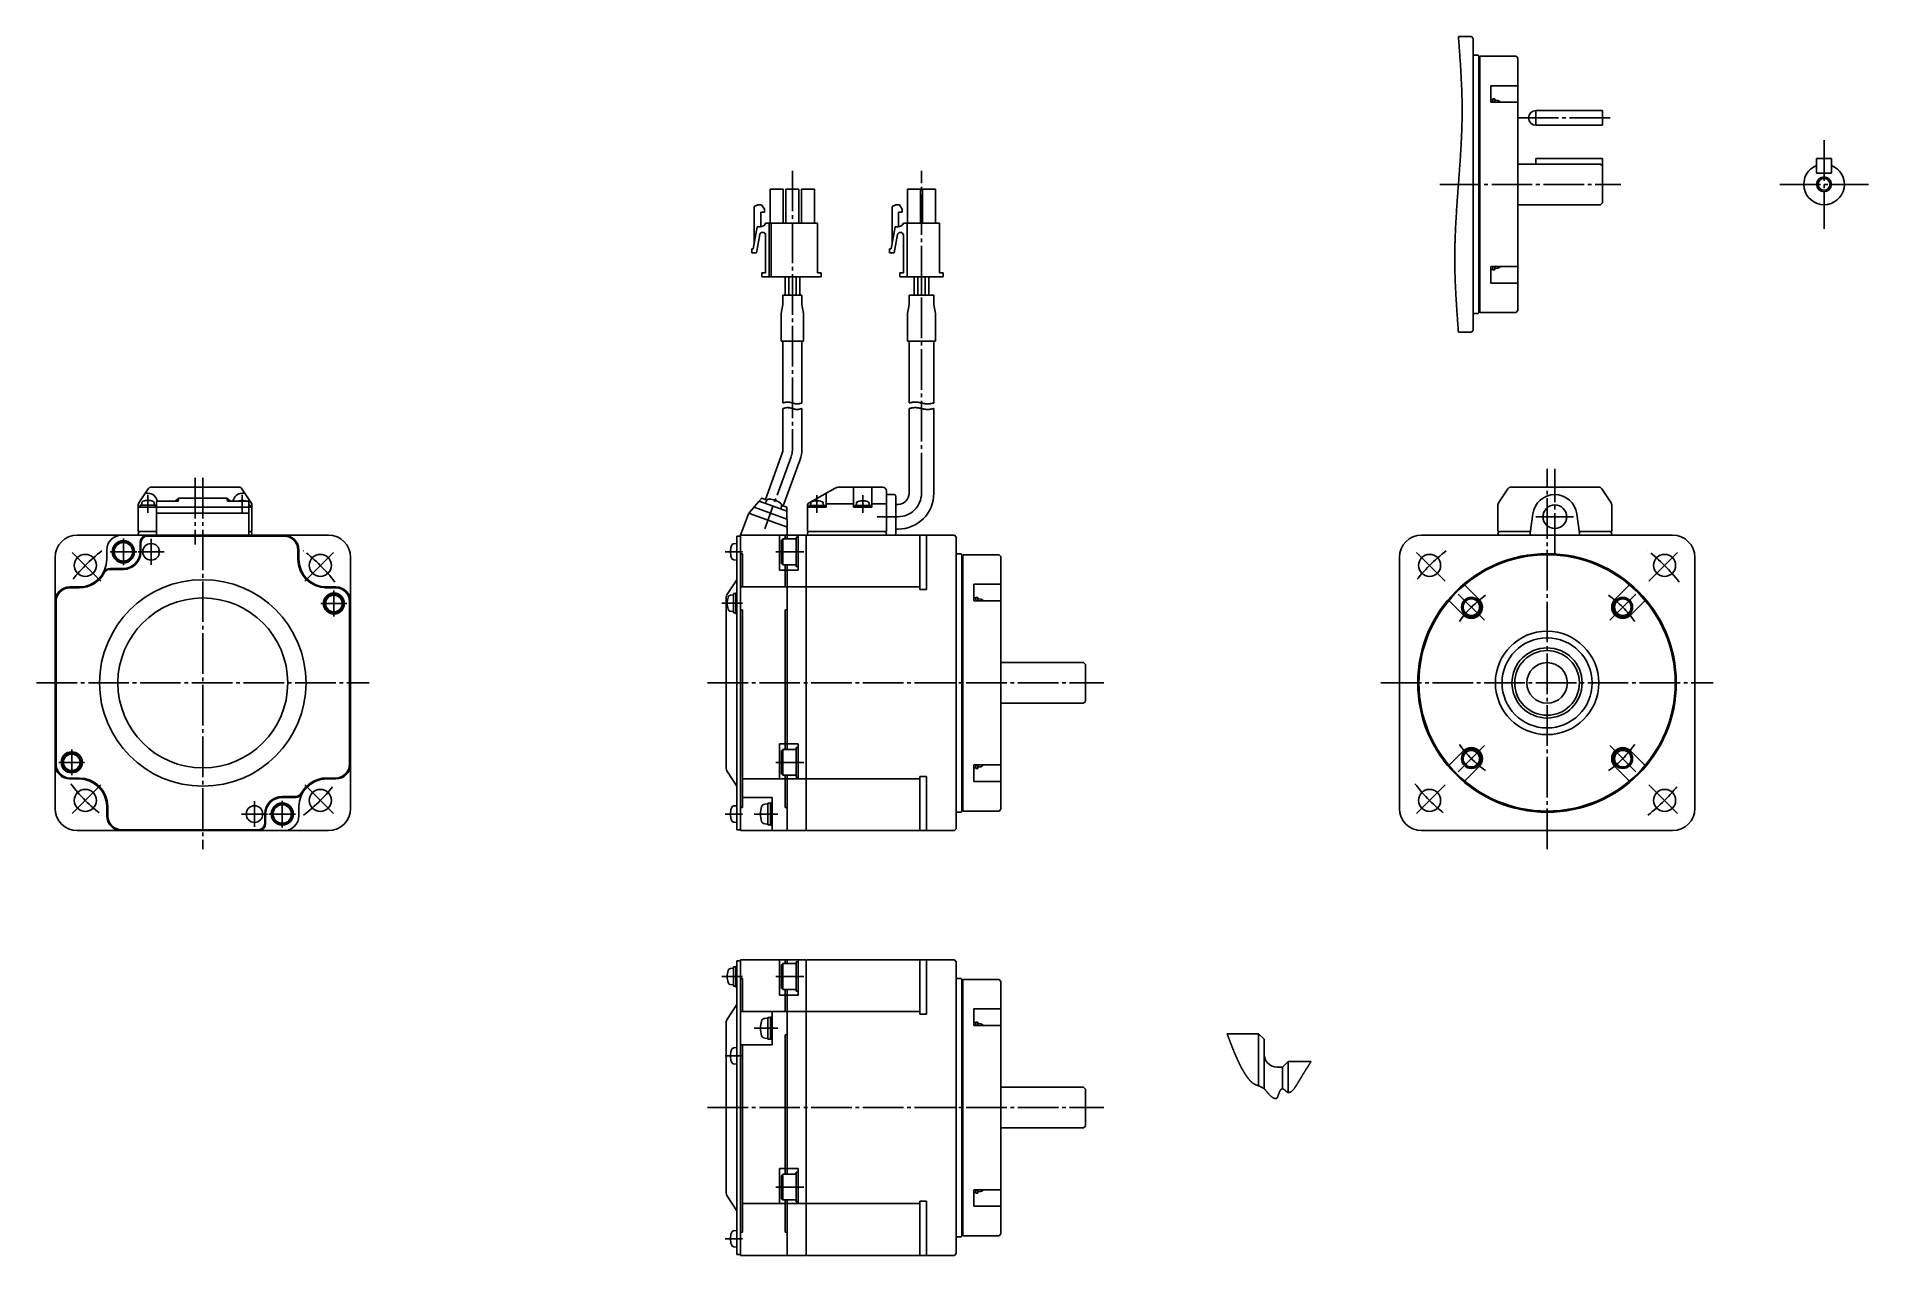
# Model space of a CAD drawing. Extents: x -232 to 264, y -175 to 155.
import ezdxf

# ---------------------------------------------------------------- set-up
doc = ezdxf.new("R2010")
doc.units = 0
doc.linetypes.add('DASH_CENTER', pattern=[14, 11, -1, 1, -1])
doc.layers.get('0').update_dxf_attribs({"linetype": 'CONTINUOUS'})

msp = doc.modelspace()

# ---------------------------------------------------------------- linework, layer by layer
at = {"color": 7, "linetype": 'CONTINUOUS'}
for p, q in [((156.5, 155), (153, 155)), ((157, 154.5), (156.5, 155)), ((157, 154.5), (157, 75.5)), ((157.3, 150), (158.3, 150)), ((158.5, 149.8), (158.3, 150)), ((158.5, 115), (158.5, 149.8)), ((158.8, 148.9), (158.7, 148.9)), ((158.9, 149.7), (158.8, 149.6)), ((158.8, 149.6), (158.8, 115)), ((168.6, 149.7), (158.9, 149.7)), ((169.1, 149.2), (168.6, 149.7)), ((169.1, 115), (169.1, 149.2)), ((169.1, 141.71), (161.8, 141.71)), ((161.8, 141.71), (161.8, 137.22)), ((161.8, 138.01), (162.3, 138.01)), ((161.8, 137.22), (169.1, 137.22)), ((162.3, 137.22), (162.3, 138.16)), ((162.3, 138.16), (162.9, 138.16)), ((162.9, 138.16), (162.9, 137.22)), ((163.68, 137.69), (162.9, 137.76)), ((174, 135), (192, 135)), ((174, 135), (174, 131)), ((192, 131), (192, 135)), ((174, 131), (192, 131)), ((169.1, 120.5), (191.5, 120.5)), ((174, 122), (174, 120.5)), ((192, 122), (174, 122)), ((191.5, 120.5), (192, 120)), ((192, 122), (192, 110)), ((250, 122), (250, 118)), ((254, 122), (250, 122)), ((254, 122), (254, 118)), ((158.5, 80.2), (158.5, 115)), ((158.8, 115), (158.8, 80.4)), ((169.1, 80.8), (169.1, 115)), ((254, 118), (250, 118)), ((-36.69, 109.5), (-37.69, 109)), ((-36.69, 109.5), (-35.69, 109.5)), ((-35.69, 109.5), (-34.94, 108.25)), ((-29.85, 113.7), (-33.35, 113.7)), ((-33.35, 113.7), (-33.35, 104.5)), ((-29.85, 104.5), (-29.85, 113.7)), ((-29.1, 104.5), (-29.1, 113.7)), ((-29.1, 113.7), (-25.6, 113.7)), ((-25.6, 113.7), (-25.6, 104.5)), ((-24.85, 113.7), (-24.85, 104.5)), ((-21.35, 113.7), (-24.85, 113.7)), ((-21.35, 104.5), (-21.35, 113.7)), ((0.62, 109.5), (-0.38, 109)), ((0.62, 109.5), (1.62, 109.5)), ((1.62, 109.5), (2.37, 108.25)), ((3.82, 104.5), (3.82, 113.7)), ((3.82, 113.7), (7.32, 113.7)), ((7.32, 113.7), (7.32, 104.5)), ((7.87, 104.5), (7.87, 113.7)), ((7.87, 113.7), (11.37, 113.7)), ((11.37, 113.7), (11.37, 104.5)), ((191.5, 109.5), (169.1, 109.5)), ((192, 110), (191.5, 109.5)), ((-37.69, 98.88), (-37.69, 109)), ((-35.94, 103.5), (-35.94, 107.5)), ((-35.94, 107.5), (-34.94, 107.5)), ((-34.94, 108.25), (-34.94, 107.5)), ((-34.6, 104.5), (-31.1, 104.5)), ((-33.6, 104.5), (-33.6, 90)), ((-33.1, 90), (-33.1, 104.5)), ((-31.1, 104.5), (-29.85, 104.5)), ((-29.1, 104.5), (-29.85, 104.5)), ((-25.6, 104.5), (-29.1, 104.5)), ((-20.6, 104.5), (-25.6, 104.5)), ((-20.6, 104.5), (-20.6, 91)), ((-0.38, 98.88), (-0.38, 109)), ((1.37, 107.5), (2.37, 107.5)), ((1.37, 103.5), (1.37, 107.5)), ((2.37, 108.25), (2.37, 107.5)), ((12.5, 104.5), (2.7, 104.5)), ((3.7, 104.5), (3.7, 90)), ((12.5, 104.5), (12.5, 91)), ((-37.94, 97.5), (-36.85, 103.5)), ((-36.21, 101.38), (-37.1, 96.5)), ((-36.1, 103.5), (-36.85, 103.5)), ((-35.48, 102), (-35.35, 102)), ((-34.6, 91), (-34.6, 101.25)), ((-0.63, 97.5), (0.46, 103.5)), ((1.09, 101.38), (0.2, 96.5)), ((1.2, 103.5), (0.46, 103.5)), ((1.83, 102), (1.95, 102)), ((2.7, 91), (2.7, 101.25)), ((-37.94, 97.5), (-38.35, 97.5)), ((-38.35, 97.5), (-38.35, 96.5)), ((-38.35, 96.5), (-37.1, 96.5)), ((-1.05, 97.5), (-1.05, 96.5)), ((-0.63, 97.5), (-1.05, 97.5)), ((-1.05, 96.5), (0.2, 96.5)), ((-35.6, 91), (-35.6, 90)), ((-34.6, 91), (-35.6, 91)), ((-35.6, 90), (-34.9, 90)), ((-34.9, 90), (-33.6, 90)), ((-33.6, 90), (-33.6, 91)), ((-33.6, 90), (-33.6, 90)), ((-19.6, 90), (-33.6, 90)), ((-29.35, 90), (-29.35, 85)), ((-28.35, 90), (-28.35, 85)), ((-27.35, 90), (-27.35, 85)), ((-26.35, 90), (-26.35, 85)), ((-25.35, 90), (-25.35, 85)), ((-19.6, 91), (-20.6, 91)), ((-19.6, 90), (-19.6, 91)), ((1.7, 91), (1.7, 90)), ((2.7, 91), (1.7, 91)), ((1.7, 90), (13.5, 90)), ((5.6, 90), (5.6, 85)), ((6.6, 90), (6.6, 85)), ((7.6, 90), (7.6, 85)), ((8.6, 90), (8.6, 85)), ((9.6, 90), (9.6, 85)), ((13.5, 91), (12.5, 91)), ((13.5, 90), (13.5, 91)), ((169.1, 92.78), (161.8, 92.78)), ((161.8, 92.78), (161.8, 88.29)), ((162.3, 91.99), (161.8, 91.99)), ((162.3, 91.84), (162.3, 92.78)), ((162.9, 91.84), (162.3, 91.84)), ((162.9, 92.78), (162.9, 91.84)), ((162.9, 92.24), (163.68, 92.31)), ((-24.8, 85), (-29.9, 85)), ((-29.9, 85), (-29.9, 82.43)), ((-24.8, 82.43), (-24.8, 85)), ((10.95, 85), (4.25, 85)), ((4.25, 85), (4.25, 82.43)), ((10.95, 82.43), (10.95, 85)), ((161.8, 88.29), (169.1, 88.29)), ((-29.9, 82.43), (-30.35, 80)), ((-30.35, 80), (-30.35, 72.5)), ((-24.35, 80), (-24.8, 82.43)), ((-24.35, 72.5), (-24.35, 80)), ((4.25, 82.43), (3.8, 80)), ((3.8, 80), (3.8, 72.5)), ((11.4, 80), (10.95, 82.43)), ((11.4, 72.5), (11.4, 80)), ((158.3, 80), (157.3, 80)), ((158.3, 80), (158.5, 80.2)), ((158.7, 81.1), (158.8, 81.1)), ((158.8, 80.4), (158.9, 80.3)), ((158.9, 80.3), (168.6, 80.3)), ((168.6, 80.3), (169.1, 80.8)), ((153, 75), (156.5, 75)), ((156.5, 75), (157, 75.5)), ((-30.35, 72.5), (-24.35, 72.5)), ((-29.9, 55.8), (-29.9, 72.5)), ((-24.8, 55.8), (-24.8, 72.5)), ((3.8, 72.5), (11.4, 72.5)), ((4.25, 72.5), (4.25, 55.8)), ((10.95, 55.8), (10.95, 72.5)), ((-29.9, 43.24), (-29.9, 54.3)), ((-24.8, 43.24), (-24.8, 54.3)), ((4.25, 54.3), (4.25, 31.35)), ((10.95, 31.35), (10.95, 54.3)), ((-34.65, 29.65), (-30.08, 42.21)), ((-29.86, 27.91), (-25.29, 40.47)), ((-204.33, 28.75), (-201.8, 32.56)), ((-202.59, 31.37), (-201.85, 31.37)), ((-200.96, 33), (-199.35, 33)), ((-199.35, 33), (-189.1, 33)), ((-194.46, 29.2), (-193.46, 30.01)), ((-193.67, 29.2), (-193.46, 30.01)), ((-193.46, 30.01), (-180.54, 30.01)), ((-189.1, 33), (-178.85, 33)), ((-180.54, 30.01), (-179.54, 29.2)), ((-180.54, 30.01), (-180.33, 29.2)), ((-178.85, 33), (-177.23, 33)), ((-176.4, 32.56), (-173.87, 28.75)), ((-176.35, 31.37), (-175.61, 31.37)), ((-35.73, 29.97), (-36.42, 29.16)), ((-35.62, 30), (-34.26, 29.51)), ((-22.79, 28.79), (-15.76, 32.74)), ((-18.2, 27.7), (-18.2, 31.37)), ((-14.78, 33), (-2.9, 33)), ((-10.8, 27.7), (-10.8, 33)), ((-5.8, 33), (-5.8, 27.7)), ((-1.9, 32), (-1.9, 21)), ((-1.8, 31), (0.2, 31)), ((0.7, 30.5), (0.7, 20.5)), ((163.87, 28.75), (166.4, 32.56)), ((167.24, 33), (190.97, 33)), ((191.8, 32.56), (194.33, 28.75)), ((-204.5, 28.2), (-204.5, 27.6)), ((-204.5, 27.6), (-204.5, 21.1)), ((-199.5, 27.6), (-204.4, 27.6)), ((-204, 28.1), (-204, 27.6)), ((-204, 28.1), (-201.85, 28.1)), ((-203.55, 28.69), (-203.6, 28.1)), ((-201.85, 28.1), (-199.7, 28.1)), ((-200.1, 28.1), (-200.15, 28.69)), ((-199.7, 27.6), (-199.7, 28.1)), ((-199.5, 29), (-199.5, 27.58)), ((-199.5, 27.58), (-174.5, 27.58)), ((-199.5, 27.38), (-199.5, 25.94)), ((-199.5, 25.94), (-174.5, 25.94)), ((-199.5, 20), (-199.5, 25.74)), ((-199.3, 29.2), (-193.67, 29.2)), ((-180.33, 29.2), (-174.7, 29.2)), ((-174.5, 27.58), (-174.5, 29)), ((-174.5, 28.1), (-174.2, 28.1)), ((-173.8, 27.6), (-174.5, 27.6)), ((-174.5, 25.94), (-174.5, 27.38)), ((-174.5, 25.74), (-174.5, 20)), ((-174.2, 27.6), (-174.2, 28.1)), ((-173.7, 27.6), (-173.7, 28.2)), ((-173.7, 21.1), (-173.7, 27.6)), ((-39.2, 25.77), (-41.4, 20)), ((-39.04, 26.07), (-37.81, 27.54)), ((-28.93, 22.25), (-39, 25.91)), ((-28.87, 24.35), (-37.7, 27.57)), ((-36.42, 29.16), (-37.66, 27.69)), ((-36.31, 29.19), (-32.6, 27.84)), ((-34.38, 29.32), (-34.71, 28.61)), ((-32.6, 27.84), (-28.89, 26.49)), ((-30.49, 27.07), (-30.28, 27.83)), ((-30.26, 28.05), (-28.89, 27.56)), ((-28.83, 26.4), (-28.83, 27.46)), ((-28.82, 24.48), (-28.83, 26.4)), ((-23.3, 27.92), (-23.3, 21)), ((-23.3, 27.6), (-18.3, 27.6)), ((-22.85, 28.05), (-18.55, 28.05)), ((-22.85, 27.6), (-22.85, 28.05)), ((-22.4, 28.64), (-22.45, 28.05)), ((-18.95, 28.05), (-19, 28.64)), ((-18.55, 27.6), (-18.55, 28.05)), ((-18.2, 28.5), (-10.8, 28.5)), ((-5.9, 27.6), (-10.7, 27.6)), ((-10.45, 27.6), (-10.45, 28.05)), ((-10.45, 28.05), (-6.15, 28.05)), ((-10, 28.64), (-10.05, 28.05)), ((-6.55, 28.05), (-6.6, 28.64)), ((-6.15, 27.6), (-6.15, 28.05)), ((-5.8, 28.5), (-1.9, 28.5)), ((1.25, 28.35), (0.7, 28.35)), ((163.7, 28.2), (163.7, 27.6)), ((163.7, 27.6), (163.7, 21.1)), ((173.16, 25.82), (172.43, 20.57)), ((185.77, 20.57), (185.04, 25.82)), ((194.5, 27.6), (194.5, 28.2)), ((194.5, 21.1), (194.5, 27.6)), ((-209, 20), (-221, 20)), ((-177, 20), (-209, 20)), ((-204.4, 21), (-199.5, 21)), ((-177, 20), (-154, 20)), ((-174.5, 21), (-173.8, 21)), ((-153, 20), (-154, 20)), ((-41.4, 20), (-41.4, -60)), ((-41.4, 20), (-28.8, 20)), ((-30.8, 10.5), (-30.8, 20)), ((-29.3, 20), (-29.3, 19)), ((-28.8, 24.26), (-28.8, 22.34)), ((-28.8, 22.06), (-28.8, 19)), ((-23.7, 20), (-28.8, 20)), ((-25.8, 10.5), (-25.8, 20)), ((-23.7, 20), (-23.6, 19.9)), ((-23.6, 19.9), (-23.5, 20)), ((-23.6, 19.9), (-23.6, -59.9)), ((16.5, 20), (-23.5, 20)), ((-23.3, 21), (-1.9, 21)), ((0.7, 21.65), (1.25, 21.65)), ((7.2, 5.32), (7.2, 20)), ((9, 20), (9, 5.32)), ((17, 19.5), (16.5, 20)), ((143, 20), (211, 20)), ((163.8, 21), (172.49, 21)), ((185.71, 21), (194.4, 21)), ((-213, 16), (-213, 13.5)), ((-204, 18), (-204, 14.25)), ((-203.75, 18), (-203.75, 15.5)), ((-202, 19.75), (-187, 19.75)), ((-187, 19.75), (-165, 19.75)), ((-161.25, 16), (-161.25, 13.5)), ((-161, 16), (-161, 13.5)), ((-42.4, 17.75), (-43.18, 17.68)), ((-42.4, -20), (-42.4, 19.75)), ((-42.4, 19.75), (-41.4, 19.75)), ((-41.4, 15), (-40.9, 15)), ((-40.9, 15), (-40.9, 6)), ((-29.95, 19), (-30.3, 18.65)), ((-30.3, 12.35), (-30.3, 18.65)), ((-29.95, 19), (-26.3, 19)), ((-29.95, 19), (-29.95, 12)), ((-26.3, 19.5), (-25.8, 19.5)), ((-26.3, 11.5), (-26.3, 19.5)), ((17, 19.5), (17, -59.5)), ((17.3, 15), (18.3, 15)), ((18.5, 14.8), (18.3, 15)), ((-227, 14), (-227, 2)), ((-212.13, 11), (-208.5, 11)), ((-212.13, 10.75), (-208.5, 10.75)), ((-147, 2), (-147, 14)), ((-43.18, 13.32), (-42.4, 13.25)), ((-30.8, 10.5), (-25.8, 10.5)), ((-30.3, 12.35), (-29.95, 12)), ((-26.3, 12), (-29.95, 12)), ((-29.3, 12), (-29.3, 6)), ((-28.8, 12), (-28.8, -36.5)), ((-26.3, 11.5), (-25.8, 11.5)), ((18.5, -20), (18.5, 14.8)), ((18.8, 13.9), (18.7, 13.9)), ((18.9, 14.7), (18.8, 14.6)), ((18.8, 14.6), (18.8, -20)), ((28.6, 14.7), (18.9, 14.7)), ((29.1, 14.2), (28.6, 14.7)), ((29.1, -20), (29.1, 14.2)), ((137, 14), (137, -54)), ((217, -54), (217, 14)), ((-223, 6), (-220.5, 6)), ((-223, 5.75), (-220.5, 5.75)), ((-154, 5.75), (-151, 5.75)), ((-151, 6), (-153.5, 6)), ((-44.93, 4.09), (-42.57, 7.65)), ((-41.4, 6), (-28.8, 6)), ((-28.8, 6), (-23.6, 6)), ((7.2, 6), (-23.6, 6)), ((7.2, 5.32), (9, 5.32)), ((21.8, 6.71), (21.8, 2.22)), ((29.1, 6.71), (21.8, 6.71)), ((158.62, 2.63), (154.92, 6.32)), ((199.08, 6.32), (195.39, 2.63)), ((-227, 2), (-227, -42)), ((-227, 1.32), (-227, -54)), ((-226.75, 2), (-226.75, -20)), ((-147.25, 2), (-147.25, -20)), ((-147, -42), (-147, 2)), ((-45.3, 2.88), (-45.3, -20)), ((-43.3, 3.83), (-44.08, 3.77)), ((-43.3, 4.18), (-42.7, 4.18)), ((-43.3, -1.02), (-43.3, 4.18)), ((-42.7, 4.43), (-42.4, 4.43)), ((-42.7, -1.27), (-42.7, 4.43)), ((21.8, 3.01), (22.3, 3.01)), ((21.8, 2.22), (29.1, 2.22)), ((22.3, 3.16), (22.9, 3.16)), ((22.3, 2.22), (22.3, 3.16)), ((22.9, 3.16), (22.9, 2.22)), ((23.68, 2.69), (22.9, 2.76)), ((150.68, 2.08), (154.37, -1.61)), ((199.63, -1.61), (203.32, 2.08)), ((-44.08, -0.6), (-43.3, -0.67)), ((-42.7, -1.02), (-43.3, -1.02)), ((-42.4, -1.27), (-42.7, -1.27)), ((-41.4, -0.25), (-40.9, -0.25)), ((-40.9, -0.25), (-40.9, -46)), ((-29.3, -0.25), (-28.8, -0.25)), ((-29.3, -38), (-29.3, -0.25)), ((51.5, -14.5), (29.1, -14.5)), ((52, -15), (51.5, -14.5)), ((52, -25), (52, -15)), ((-226.75, -42), (-226.75, -20)), ((-147.25, -42), (-147.25, -20)), ((-45.3, -20), (-45.3, -42.88)), ((-42.4, -59.75), (-42.4, -20)), ((18.5, -54.8), (18.5, -20)), ((18.8, -20), (18.8, -54.6)), ((29.1, -54.2), (29.1, -20)), ((29.1, -25.5), (51.5, -25.5)), ((51.5, -25.5), (52, -25)), ((-30.8, -46), (-30.8, -36.5)), ((-30.8, -36.5), (-28.8, -36.5)), ((-29.95, -38), (-30.3, -38.35)), ((-30.3, -44.65), (-30.3, -38.35)), ((-29.95, -38), (-26.3, -38)), ((-29.95, -38), (-29.95, -45)), ((-28.8, -36.5), (-25.8, -36.5)), ((-28.8, -38), (-28.8, -36.5)), ((-26.3, -45.5), (-26.3, -37.5)), ((-26.3, -37.5), (-25.8, -37.5)), ((-25.8, -36.5), (-25.8, -46)), ((154.37, -38.38), (150.68, -42.08)), ((203.32, -42.08), (199.63, -38.38)), ((-147, -42), (-147, -54)), ((-42.57, -47.71), (-44.93, -44.09)), ((21.8, -42.22), (21.8, -46.71)), ((29.1, -42.22), (21.8, -42.22)), ((22.3, -43.01), (21.8, -43.01)), ((22.3, -43.16), (22.3, -42.22)), ((22.9, -43.16), (22.3, -43.16)), ((22.9, -42.22), (22.9, -43.16)), ((22.9, -42.76), (23.68, -42.69)), ((154.92, -46.32), (158.62, -42.63)), ((195.39, -42.63), (199.08, -46.32)), ((-223, -45.75), (-220.5, -45.75)), ((-223, -46), (-220.5, -46)), ((-151, -45.75), (-153.5, -45.75)), ((-151, -46), (-153.5, -46)), ((-40.9, -53.75), (-40.9, -46)), ((-40.9, -46), (-28.8, -46)), ((-30.3, -44.65), (-29.95, -45)), ((-26.3, -45), (-29.95, -45)), ((-29.3, -45), (-29.3, -53.75)), ((-28.8, -46), (-28.8, -45)), ((-28.8, -46), (-23.6, -46)), ((-28.8, -46), (-28.8, -60)), ((-26.3, -45.5), (-25.8, -45.5)), ((7.2, -46), (-23.6, -46)), ((7.2, -45.32), (7.2, -60)), ((9, -45.32), (7.2, -45.32)), ((9, -60), (9, -45.32)), ((21.8, -46.71), (29.1, -46.71)), ((-213, -56), (-213, -53.5)), ((-212.75, -56), (-212.75, -53.5)), ((-170, -58), (-170, -54.25)), ((-161.87, -50.75), (-165.5, -50.75)), ((-161.87, -51), (-165.5, -51)), ((-161, -56), (-161, -53.5)), ((-42.4, -53.25), (-43.18, -53.32)), ((-41.4, -53.75), (-40.9, -53.75)), ((-40.9, -51), (-32.8, -51)), ((-34, -52.75), (-34.85, -52.82)), ((-34, -52.55), (-34, -58.45)), ((-34, -52.55), (-33.3, -52.55)), ((-33.3, -52.5), (-32.8, -52.5)), ((-33.3, -52.5), (-33.3, -58.5)), ((-32.8, -51), (-32.8, -60)), ((-29.3, -53.75), (-28.8, -53.75)), ((18.7, -53.9), (18.8, -53.9)), ((28.6, -54.7), (29.1, -54.2)), ((-170.25, -58), (-170.25, -55.5)), ((-43.18, -57.68), (-42.4, -57.75)), ((-34.85, -58.18), (-34, -58.25)), ((-33.3, -58.45), (-34, -58.45)), ((-32.8, -58.5), (-33.3, -58.5)), ((16.5, -60), (17, -59.5)), ((18.3, -55), (17.3, -55)), ((18.3, -55), (18.5, -54.8)), ((18.8, -54.6), (18.9, -54.7)), ((18.9, -54.7), (28.6, -54.7)), ((-221, -60), (-153, -60)), ((-209, -59.75), (-187, -59.75)), ((-209, -60), (-165, -60)), ((-172, -59.75), (-187, -59.75)), ((-41.4, -59.75), (-42.4, -59.75)), ((-41.4, -60), (-28.8, -60)), ((-23.7, -60), (-28.8, -60)), ((-23.6, -59.9), (-23.7, -60)), ((-23.5, -60), (-23.6, -59.9)), ((-23.5, -60), (16.5, -60)), ((143, -60), (211, -60)), ((-43.3, -97.25), (-44.08, -97.32)), ((-43.3, -96.9), (-42.7, -96.9)), ((-43.3, -102.1), (-43.3, -96.9)), ((-42.7, -96.65), (-42.4, -96.65)), ((-42.7, -102.35), (-42.7, -96.65)), ((-42.4, -135), (-42.4, -95.25)), ((-42.4, -95.25), (-41.4, -95.25)), ((-41.4, -95), (-41.4, -175)), ((-41.4, -95), (-28.8, -95)), ((-30.8, -104.5), (-30.8, -95)), ((-29.95, -96), (-30.3, -96.35)), ((-30.3, -102.65), (-30.3, -96.35)), ((-29.95, -96), (-26.3, -96)), ((-29.95, -96), (-29.95, -103)), ((-29.3, -96), (-29.3, -95)), ((-28.8, -95), (-28.8, -96)), ((-23.7, -95), (-28.8, -95)), ((-26.3, -95.5), (-25.8, -95.5)), ((-26.3, -103.5), (-26.3, -95.5)), ((-25.8, -104.5), (-25.8, -95)), ((-23.6, -95.1), (-23.6, -174.9)), ((16.5, -95), (-23.5, -95)), ((7.2, -109.68), (7.2, -95)), ((9, -95), (9, -109.68)), ((17, -95.5), (16.5, -95)), ((17, -95.5), (17, -174.5)), ((-44.08, -101.68), (-43.3, -101.75)), ((-42.7, -102.1), (-43.3, -102.1)), ((-42.4, -102.35), (-42.7, -102.35)), ((-41.4, -100), (-40.9, -100)), ((-40.9, -100), (-40.9, -109)), ((-30.3, -102.65), (-29.95, -103)), ((-26.3, -103), (-29.95, -103)), ((-29.3, -103), (-29.3, -109)), ((-28.8, -103), (-28.8, -151.5)), ((-26.3, -103.5), (-25.8, -103.5)), ((17.3, -100), (18.3, -100)), ((18.5, -100.2), (18.3, -100)), ((18.5, -135), (18.5, -100.2)), ((18.8, -101.1), (18.7, -101.1)), ((18.9, -100.3), (18.8, -100.4)), ((18.8, -100.4), (18.8, -135)), ((28.6, -100.3), (18.9, -100.3)), ((29.1, -100.8), (28.6, -100.3)), ((29.1, -135), (29.1, -100.8)), ((-44.93, -110.91), (-42.57, -107.35)), ((-41.4, -109), (-28.8, -109)), ((-32.8, -109), (-32.8, -118)), ((-30.8, -104.5), (-25.8, -104.5)), ((-28.8, -109), (-23.6, -109)), ((7.2, -109), (-23.6, -109)), ((21.8, -108.29), (21.8, -112.78)), ((29.1, -108.29), (21.8, -108.29)), ((-45.3, -112.12), (-45.3, -135)), ((-34, -110.75), (-34.85, -110.82)), ((-34, -110.55), (-34, -116.45)), ((-34, -110.55), (-33.3, -110.55)), ((-33.3, -110.5), (-32.8, -110.5)), ((-33.3, -110.5), (-33.3, -116.5)), ((7.2, -109.68), (9, -109.68)), ((21.8, -111.99), (22.3, -111.99)), ((21.8, -112.78), (29.1, -112.78)), ((22.3, -111.84), (22.9, -111.84)), ((22.3, -112.78), (22.3, -111.84)), ((22.9, -111.84), (22.9, -112.78)), ((23.68, -112.31), (22.9, -112.24)), ((-42.4, -118.75), (-43.18, -118.82)), ((-32.8, -118), (-41.4, -118)), ((-40.9, -118), (-40.9, -161)), ((-34.85, -116.18), (-34, -116.25)), ((-33.3, -116.45), (-34, -116.45)), ((-32.8, -116.5), (-33.3, -116.5)), ((-29.3, -115.25), (-28.8, -115.25)), ((-29.3, -153), (-29.3, -115.25)), ((90.38, -115), (98.88, -115)), ((98.88, -115), (100.38, -116.5)), ((98.88, -115), (98.88, -129.1)), ((100.38, -116.5), (100.38, -129.9)), ((-43.18, -123.18), (-42.4, -123.25)), ((103.88, -124), (105.38, -124)), ((105.38, -124), (106.88, -122.5)), ((105.38, -124), (105.38, -129.9)), ((106.88, -122.5), (106.88, -130.88)), ((106.88, -122.5), (113.13, -122.5)), ((51.5, -129.5), (29.1, -129.5)), ((52, -130), (51.5, -129.5)), ((52, -140), (52, -130)), ((-45.3, -135), (-45.3, -157.88)), ((-42.4, -174.75), (-42.4, -135)), ((18.5, -169.8), (18.5, -135)), ((18.8, -135), (18.8, -169.6)), ((29.1, -169.2), (29.1, -135)), ((29.1, -140.5), (51.5, -140.5)), ((51.5, -140.5), (52, -140)), ((-30.8, -161), (-30.8, -151.5)), ((-30.8, -151.5), (-28.8, -151.5)), ((-29.95, -153), (-30.3, -153.35)), ((-30.3, -159.65), (-30.3, -153.35)), ((-29.95, -153), (-26.3, -153)), ((-29.95, -153), (-29.95, -160)), ((-28.8, -151.5), (-25.8, -151.5)), ((-28.8, -153), (-28.8, -151.5)), ((-26.3, -160.5), (-26.3, -152.5)), ((-26.3, -152.5), (-25.8, -152.5)), ((-25.8, -151.5), (-25.8, -161)), ((21.8, -157.22), (21.8, -161.71)), ((29.1, -157.22), (21.8, -157.22)), ((22.3, -158.01), (21.8, -158.01)), ((22.3, -158.16), (22.3, -157.22)), ((22.9, -158.16), (22.3, -158.16)), ((22.9, -157.22), (22.9, -158.16)), ((22.9, -157.76), (23.68, -157.69)), ((-42.57, -162.71), (-44.93, -159.09)), ((-40.9, -168.75), (-40.9, -161)), ((-40.9, -161), (-28.8, -161)), ((-30.3, -159.65), (-29.95, -160)), ((-26.3, -160), (-29.95, -160)), ((-29.3, -160), (-29.3, -168.75)), ((-28.8, -161), (-28.8, -160)), ((-28.8, -161), (-23.6, -161)), ((-28.8, -161), (-28.8, -175)), ((-26.3, -160.5), (-25.8, -160.5)), ((7.2, -161), (-23.6, -161)), ((9, -160.32), (7.2, -160.32)), ((7.2, -160.32), (7.2, -175)), ((9, -175), (9, -160.32)), ((21.8, -161.71), (29.1, -161.71)), ((-42.4, -168.25), (-43.18, -168.32)), ((-43.18, -172.68), (-42.4, -172.75)), ((-41.4, -168.75), (-40.9, -168.75)), ((-29.3, -168.75), (-28.8, -168.75)), ((18.3, -170), (17.3, -170)), ((18.3, -170), (18.5, -169.8)), ((18.7, -168.9), (18.8, -168.9)), ((18.8, -169.6), (18.9, -169.7)), ((18.9, -169.7), (28.6, -169.7)), ((28.6, -169.7), (29.1, -169.2)), ((-41.4, -174.75), (-42.4, -174.75)), ((-41.4, -175), (-28.8, -175)), ((-23.7, -175), (-28.8, -175)), ((-23.6, -174.9), (-23.7, -175)), ((-23.5, -175), (-23.6, -174.9)), ((-23.5, -175), (16.5, -175)), ((16.5, -175), (17, -174.5))]:
    msp.add_line(p, q, dxfattribs=at)
at = {"color": 1, "linetype": 'DASH_CENTER'}
for p, q in [((169.1, 133), (194.5, 133)), ((252, 127), (252, 103)), ((-27.35, 118.7), (-27.35, 43.24)), ((7.6, 31.35), (7.6, 118.7)), ((148, 115), (197, 115)), ((240, 115), (264, 115)), ((-27.73, 41.21), (-34.82, 21.73)), ((-189.1, 35.5), (-189.1, 17.5)), ((-187, 35.5), (-187, -65)), ((177, -65), (177, 38)), ((179.1, 14.94), (179.1, 38)), ((-201.85, 26.1), (-201.85, 30.9)), ((-176.35, 30.9), (-176.35, 26.1)), ((-20.7, 26.1), (-20.7, 30.85)), ((-8.3, 26.1), (-8.3, 30.85)), ((-4.4, 25), (1.25, 25)), ((174, 25), (184.2, 25)), ((-214.58, 7.58), (-223.06, 16.06)), ((-204.9, 15.5), (-212.1, 15.5)), ((-208.5, 19.1), (-208.5, 11.9)), ((-204.5, 15.5), (-197.5, 15.5)), ((-201, 12), (-201, 19)), ((-159.42, 7.58), (-150.94, 16.06)), ((-45.6, 15.5), (-40.9, 15.5)), ((-31.8, 15.5), (-24.3, 15.5)), ((149.42, 7.58), (140.94, 16.06)), ((204.58, 7.58), (213.06, 16.06)), ((-151.5, -2), (-151.5, 5)), ((-155, 1.5), (-148, 1.5)), ((-46.5, 1.58), (-40.9, 1.58)), ((160.03, -3.03), (152.96, 4.04)), ((193.97, -3.03), (201.04, 4.04)), ((-232, -20), (-142, -20)), ((-50.3, -20), (57, -20)), ((132, -20), (222, -20)), ((-222.5, -45), (-222.5, -38)), ((160.03, -36.97), (152.96, -44.04)), ((193.97, -36.97), (201.04, -44.04)), ((-226, -41.5), (-219, -41.5)), ((-31.8, -41.5), (-24.3, -41.5)), ((-214.58, -47.58), (-223.06, -56.06)), ((-159.42, -47.58), (-150.94, -56.06)), ((149.42, -47.58), (140.94, -56.06)), ((204.58, -47.58), (213.06, -56.06)), ((-173, -59), (-173, -52)), ((-165.5, -51.9), (-165.5, -59.1)), ((-176.5, -55.5), (-169.5, -55.5)), ((-161.9, -55.5), (-169.1, -55.5)), ((-45.6, -55.5), (-40.9, -55.5)), ((-31.3, -55.5), (-37.68, -55.5)), ((-46.5, -99.5), (-40.9, -99.5)), ((-31.8, -99.5), (-24.3, -99.5)), ((-31.3, -113.5), (-37.68, -113.5)), ((-45.6, -121), (-40.9, -121)), ((-50.3, -135), (57, -135)), ((-31.8, -156.5), (-24.3, -156.5)), ((-45.6, -170.5), (-40.9, -170.5))]:
    msp.add_line(p, q, dxfattribs=at)
at = {"color": 2}
for points in [[(153, 75, 0), (152.97, 75.36, 0), (152.95, 75.72, 0), (152.92, 76.08, 0), (152.89, 76.44, 0), (152.87, 76.79, 0), (152.84, 77.15, 0), (152.81, 77.51, 0), (152.79, 77.87, 0), (152.76, 78.23, 0), (152.74, 78.59, 0), (152.71, 78.95, 0), (152.68, 79.31, 0), (152.66, 79.66, 0), (152.63, 80.02, 0), (152.61, 80.38, 0), (152.58, 80.74, 0), (152.56, 81.1, 0), (152.53, 81.46, 0), (152.51, 81.82, 0), (152.49, 82.18, 0), (152.46, 82.53, 0), (152.44, 82.89, 0), (152.42, 83.25, 0), (152.4, 83.61, 0), (152.37, 83.97, 0), (152.35, 84.33, 0), (152.33, 84.69, 0), (152.31, 85.05, 0), (152.29, 85.4, 0), (152.27, 85.76, 0), (152.25, 86.12, 0), (152.23, 86.48, 0), (152.22, 86.84, 0), (152.2, 87.2, 0), (152.18, 87.56, 0), (152.17, 87.92, 0), (152.15, 88.27, 0), (152.14, 88.63, 0), (152.12, 88.99, 0), (152.11, 89.35, 0), (152.1, 89.71, 0), (152.08, 90.07, 0), (152.07, 90.43, 0), (152.06, 90.79, 0), (152.05, 91.14, 0), (152.04, 91.5, 0), (152.04, 91.86, 0), (152.03, 92.22, 0), (152.02, 92.58, 0), (152.02, 92.94, 0), (152.01, 93.3, 0), (152.01, 93.66, 0), (152, 94.01, 0), (152, 94.37, 0), (152, 94.73, 0), (152, 95.09, 0), (152, 95.45, 0), (152, 95.81, 0), (152.01, 96.17, 0), (152.01, 96.53, 0), (152.01, 96.88, 0), (152.02, 97.24, 0), (152.03, 97.6, 0), (152.03, 97.96, 0), (152.04, 98.32, 0), (152.05, 98.68, 0), (152.06, 99.04, 0), (152.07, 99.39, 0), (152.08, 99.75, 0), (152.09, 100.11, 0), (152.1, 100.47, 0), (152.12, 100.83, 0), (152.13, 101.19, 0), (152.14, 101.55, 0), (152.16, 101.91, 0), (152.18, 102.27, 0), (152.19, 102.62, 0), (152.21, 102.98, 0), (152.22, 103.34, 0), (152.24, 103.7, 0), (152.26, 104.06, 0), (152.28, 104.42, 0), (152.3, 104.78, 0), (152.32, 105.14, 0), (152.34, 105.49, 0), (152.36, 105.85, 0), (152.38, 106.21, 0), (152.41, 106.57, 0), (152.43, 106.93, 0), (152.45, 107.29, 0), (152.47, 107.65, 0), (152.5, 108, 0), (152.52, 108.36, 0), (152.54, 108.72, 0), (152.57, 109.08, 0), (152.59, 109.44, 0), (152.62, 109.8, 0), (152.65, 110.16, 0), (152.67, 110.52, 0), (152.7, 110.88, 0), (152.72, 111.23, 0), (152.75, 111.59, 0), (152.77, 111.95, 0), (152.8, 112.31, 0), (152.83, 112.67, 0), (152.85, 113.03, 0), (152.88, 113.39, 0), (152.91, 113.75, 0), (152.93, 114.1, 0), (152.96, 114.46, 0), (152.99, 114.82, 0), (153.01, 115.18, 0), (153.04, 115.54, 0), (153.07, 115.9, 0), (153.09, 116.26, 0), (153.12, 116.61, 0), (153.15, 116.97, 0), (153.18, 117.33, 0), (153.2, 117.69, 0), (153.23, 118.05, 0), (153.25, 118.41, 0), (153.28, 118.77, 0), (153.31, 119.13, 0), (153.33, 119.48, 0), (153.36, 119.84, 0), (153.38, 120.2, 0), (153.41, 120.56, 0), (153.43, 120.92, 0), (153.46, 121.28, 0), (153.48, 121.64, 0), (153.5, 122, 0), (153.53, 122.36, 0), (153.55, 122.71, 0), (153.57, 123.07, 0), (153.6, 123.43, 0), (153.62, 123.79, 0), (153.64, 124.15, 0), (153.66, 124.51, 0), (153.68, 124.87, 0), (153.7, 125.22, 0), (153.72, 125.58, 0), (153.74, 125.94, 0), (153.76, 126.3, 0), (153.78, 126.66, 0), (153.79, 127.02, 0), (153.81, 127.38, 0), (153.83, 127.74, 0), (153.84, 128.09, 0), (153.86, 128.45, 0), (153.87, 128.81, 0), (153.89, 129.17, 0), (153.9, 129.53, 0), (153.91, 129.89, 0), (153.92, 130.25, 0), (153.93, 130.61, 0), (153.94, 130.97, 0), (153.95, 131.32, 0), (153.96, 131.68, 0), (153.97, 132.04, 0), (153.98, 132.4, 0), (153.98, 132.76, 0), (153.99, 133.12, 0), (153.99, 133.48, 0), (154, 133.83, 0), (154, 134.19, 0), (154, 134.55, 0), (154, 134.91, 0), (154, 135.27, 0), (154, 135.63, 0), (154, 135.99, 0), (153.99, 136.35, 0), (153.99, 136.7, 0), (153.99, 137.06, 0), (153.98, 137.42, 0), (153.97, 137.78, 0), (153.97, 138.14, 0), (153.96, 138.5, 0), (153.95, 138.86, 0), (153.94, 139.22, 0), (153.93, 139.57, 0), (153.92, 139.93, 0), (153.91, 140.29, 0), (153.89, 140.65, 0), (153.88, 141.01, 0), (153.87, 141.37, 0), (153.85, 141.73, 0), (153.84, 142.09, 0), (153.82, 142.44, 0), (153.8, 142.8, 0), (153.78, 143.16, 0), (153.77, 143.52, 0), (153.75, 143.88, 0), (153.73, 144.24, 0), (153.71, 144.6, 0), (153.69, 144.96, 0), (153.67, 145.31, 0), (153.65, 145.67, 0), (153.63, 146.03, 0), (153.61, 146.39, 0), (153.58, 146.75, 0), (153.56, 147.11, 0), (153.54, 147.47, 0), (153.52, 147.83, 0), (153.49, 148.18, 0), (153.47, 148.54, 0), (153.44, 148.9, 0), (153.42, 149.26, 0), (153.4, 149.62, 0), (153.37, 149.98, 0), (153.34, 150.34, 0), (153.32, 150.69, 0), (153.29, 151.05, 0), (153.27, 151.41, 0), (153.24, 151.77, 0), (153.21, 152.13, 0), (153.19, 152.49, 0), (153.16, 152.85, 0), (153.13, 153.21, 0), (153.11, 153.56, 0), (153.08, 153.92, 0), (153.06, 154.28, 0), (153.03, 154.64, 0), (153, 155, 0)], [(-29.9, 55.8, 0), (-29.88, 55.81, 0), (-29.86, 55.81, 0), (-29.83, 55.82, 0), (-29.81, 55.83, 0), (-29.79, 55.83, 0), (-29.77, 55.84, 0), (-29.74, 55.85, 0), (-29.72, 55.85, 0), (-29.7, 55.86, 0), (-29.67, 55.87, 0), (-29.65, 55.87, 0), (-29.63, 55.88, 0), (-29.61, 55.89, 0), (-29.58, 55.89, 0), (-29.56, 55.9, 0), (-29.54, 55.91, 0), (-29.51, 55.91, 0), (-29.49, 55.92, 0), (-29.47, 55.92, 0), (-29.45, 55.93, 0), (-29.42, 55.94, 0), (-29.4, 55.94, 0), (-29.38, 55.95, 0), (-29.35, 55.95, 0), (-29.33, 55.96, 0), (-29.31, 55.96, 0), (-29.29, 55.97, 0), (-29.26, 55.98, 0), (-29.24, 55.98, 0), (-29.22, 55.98, 0), (-29.19, 55.99, 0), (-29.17, 55.99, 0), (-29.15, 56, 0), (-29.13, 56, 0), (-29.1, 56.01, 0), (-29.08, 56.01, 0), (-29.06, 56.01, 0), (-29.03, 56.02, 0), (-29.01, 56.02, 0), (-28.99, 56.03, 0), (-28.97, 56.03, 0), (-28.94, 56.03, 0), (-28.92, 56.03, 0), (-28.9, 56.04, 0), (-28.87, 56.04, 0), (-28.85, 56.04, 0), (-28.83, 56.04, 0), (-28.81, 56.04, 0), (-28.78, 56.05, 0), (-28.76, 56.05, 0), (-28.74, 56.05, 0), (-28.71, 56.05, 0), (-28.69, 56.05, 0), (-28.67, 56.05, 0), (-28.65, 56.05, 0), (-28.62, 56.05, 0), (-28.6, 56.05, 0), (-28.58, 56.05, 0), (-28.55, 56.05, 0), (-28.53, 56.05, 0), (-28.51, 56.05, 0), (-28.49, 56.05, 0), (-28.46, 56.04, 0), (-28.44, 56.04, 0), (-28.42, 56.04, 0), (-28.39, 56.04, 0), (-28.37, 56.03, 0), (-28.35, 56.03, 0), (-28.33, 56.03, 0), (-28.3, 56.03, 0), (-28.28, 56.02, 0), (-28.26, 56.02, 0), (-28.23, 56.02, 0), (-28.21, 56.01, 0), (-28.19, 56.01, 0), (-28.17, 56.01, 0), (-28.14, 56, 0), (-28.12, 56, 0), (-28.1, 55.99, 0), (-28.07, 55.99, 0), (-28.05, 55.98, 0), (-28.03, 55.98, 0), (-28.01, 55.97, 0), (-27.98, 55.97, 0), (-27.96, 55.96, 0), (-27.94, 55.96, 0), (-27.91, 55.95, 0), (-27.89, 55.95, 0), (-27.87, 55.94, 0), (-27.84, 55.94, 0), (-27.82, 55.93, 0), (-27.8, 55.92, 0), (-27.78, 55.92, 0), (-27.75, 55.91, 0), (-27.73, 55.91, 0), (-27.71, 55.9, 0), (-27.68, 55.89, 0), (-27.66, 55.89, 0), (-27.64, 55.88, 0), (-27.62, 55.88, 0), (-27.59, 55.87, 0), (-27.57, 55.86, 0), (-27.55, 55.86, 0), (-27.52, 55.85, 0), (-27.5, 55.84, 0), (-27.48, 55.84, 0), (-27.46, 55.83, 0), (-27.43, 55.82, 0), (-27.41, 55.82, 0), (-27.39, 55.81, 0), (-27.36, 55.8, 0), (-27.34, 55.8, 0), (-27.32, 55.79, 0), (-27.29, 55.78, 0), (-27.27, 55.78, 0), (-27.25, 55.77, 0), (-27.23, 55.76, 0), (-27.2, 55.76, 0), (-27.18, 55.75, 0), (-27.16, 55.74, 0), (-27.13, 55.74, 0), (-27.11, 55.73, 0), (-27.09, 55.72, 0), (-27.07, 55.72, 0), (-27.04, 55.71, 0), (-27.02, 55.71, 0), (-27, 55.7, 0), (-26.97, 55.69, 0), (-26.95, 55.69, 0), (-26.93, 55.68, 0), (-26.9, 55.68, 0), (-26.88, 55.67, 0), (-26.86, 55.66, 0), (-26.84, 55.66, 0), (-26.81, 55.65, 0), (-26.79, 55.65, 0), (-26.77, 55.64, 0), (-26.74, 55.64, 0), (-26.72, 55.63, 0), (-26.7, 55.63, 0), (-26.68, 55.62, 0), (-26.65, 55.62, 0), (-26.63, 55.61, 0), (-26.61, 55.61, 0), (-26.58, 55.6, 0), (-26.56, 55.6, 0), (-26.54, 55.6, 0), (-26.52, 55.59, 0), (-26.49, 55.59, 0), (-26.47, 55.58, 0), (-26.45, 55.58, 0), (-26.42, 55.58, 0), (-26.4, 55.57, 0), (-26.38, 55.57, 0), (-26.36, 55.57, 0), (-26.33, 55.57, 0), (-26.31, 55.56, 0), (-26.29, 55.56, 0), (-26.26, 55.56, 0), (-26.24, 55.56, 0), (-26.22, 55.56, 0), (-26.19, 55.55, 0), (-26.17, 55.55, 0), (-26.15, 55.55, 0), (-26.13, 55.55, 0), (-26.1, 55.55, 0), (-26.08, 55.55, 0), (-26.06, 55.55, 0), (-26.03, 55.55, 0), (-26.01, 55.55, 0), (-25.99, 55.55, 0), (-25.97, 55.55, 0), (-25.94, 55.55, 0), (-25.92, 55.55, 0), (-25.9, 55.56, 0), (-25.87, 55.56, 0), (-25.85, 55.56, 0), (-25.83, 55.56, 0), (-25.81, 55.56, 0), (-25.78, 55.57, 0), (-25.76, 55.57, 0), (-25.74, 55.57, 0), (-25.71, 55.58, 0), (-25.69, 55.58, 0), (-25.67, 55.58, 0), (-25.65, 55.59, 0), (-25.62, 55.59, 0), (-25.6, 55.59, 0), (-25.58, 55.6, 0), (-25.55, 55.6, 0), (-25.53, 55.61, 0), (-25.51, 55.61, 0), (-25.49, 55.62, 0), (-25.46, 55.62, 0), (-25.44, 55.63, 0), (-25.42, 55.63, 0), (-25.4, 55.64, 0), (-25.37, 55.64, 0), (-25.35, 55.65, 0), (-25.33, 55.65, 0), (-25.3, 55.66, 0), (-25.28, 55.66, 0), (-25.26, 55.67, 0), (-25.24, 55.68, 0), (-25.21, 55.68, 0), (-25.19, 55.69, 0), (-25.17, 55.69, 0), (-25.14, 55.7, 0), (-25.12, 55.71, 0), (-25.1, 55.71, 0), (-25.08, 55.72, 0), (-25.05, 55.73, 0), (-25.03, 55.73, 0), (-25.01, 55.74, 0), (-24.98, 55.75, 0), (-24.96, 55.75, 0), (-24.94, 55.76, 0), (-24.92, 55.77, 0), (-24.89, 55.77, 0), (-24.87, 55.78, 0), (-24.85, 55.79, 0), (-24.82, 55.79, 0), (-24.8, 55.8, 0)], [(4.25, 55.8, 0), (4.28, 55.81, 0), (4.31, 55.81, 0), (4.34, 55.82, 0), (4.37, 55.83, 0), (4.4, 55.83, 0), (4.43, 55.84, 0), (4.46, 55.85, 0), (4.49, 55.85, 0), (4.52, 55.86, 0), (4.55, 55.87, 0), (4.58, 55.87, 0), (4.61, 55.88, 0), (4.64, 55.89, 0), (4.67, 55.89, 0), (4.7, 55.9, 0), (4.73, 55.9, 0), (4.76, 55.91, 0), (4.79, 55.92, 0), (4.82, 55.92, 0), (4.85, 55.93, 0), (4.88, 55.93, 0), (4.91, 55.94, 0), (4.94, 55.95, 0), (4.97, 55.95, 0), (5, 55.96, 0), (5.03, 55.96, 0), (5.06, 55.97, 0), (5.09, 55.97, 0), (5.12, 55.98, 0), (5.15, 55.98, 0), (5.18, 55.99, 0), (5.21, 55.99, 0), (5.24, 56, 0), (5.27, 56, 0), (5.3, 56, 0), (5.33, 56.01, 0), (5.36, 56.01, 0), (5.39, 56.02, 0), (5.42, 56.02, 0), (5.45, 56.02, 0), (5.48, 56.03, 0), (5.51, 56.03, 0), (5.54, 56.03, 0), (5.57, 56.03, 0), (5.6, 56.04, 0), (5.63, 56.04, 0), (5.66, 56.04, 0), (5.69, 56.04, 0), (5.72, 56.04, 0), (5.75, 56.05, 0), (5.78, 56.05, 0), (5.81, 56.05, 0), (5.84, 56.05, 0), (5.87, 56.05, 0), (5.9, 56.05, 0), (5.93, 56.05, 0), (5.96, 56.05, 0), (5.99, 56.05, 0), (6.02, 56.05, 0), (6.05, 56.05, 0), (6.08, 56.05, 0), (6.11, 56.05, 0), (6.14, 56.04, 0), (6.17, 56.04, 0), (6.2, 56.04, 0), (6.23, 56.04, 0), (6.26, 56.04, 0), (6.29, 56.03, 0), (6.32, 56.03, 0), (6.35, 56.03, 0), (6.38, 56.02, 0), (6.41, 56.02, 0), (6.44, 56.02, 0), (6.47, 56.01, 0), (6.5, 56.01, 0), (6.53, 56.01, 0), (6.56, 56, 0), (6.59, 56, 0), (6.62, 55.99, 0), (6.65, 55.99, 0), (6.68, 55.98, 0), (6.71, 55.98, 0), (6.74, 55.98, 0), (6.77, 55.97, 0), (6.8, 55.97, 0), (6.83, 55.96, 0), (6.86, 55.95, 0), (6.89, 55.95, 0), (6.92, 55.94, 0), (6.95, 55.94, 0), (6.98, 55.93, 0), (7.01, 55.93, 0), (7.04, 55.92, 0), (7.07, 55.91, 0), (7.1, 55.91, 0), (7.13, 55.9, 0), (7.16, 55.9, 0), (7.19, 55.89, 0), (7.22, 55.88, 0), (7.25, 55.88, 0), (7.28, 55.87, 0), (7.31, 55.86, 0), (7.34, 55.86, 0), (7.37, 55.85, 0), (7.41, 55.84, 0), (7.44, 55.84, 0), (7.47, 55.83, 0), (7.5, 55.82, 0), (7.53, 55.82, 0), (7.56, 55.81, 0), (7.59, 55.8, 0), (7.62, 55.8, 0), (7.65, 55.79, 0), (7.68, 55.78, 0), (7.71, 55.78, 0), (7.74, 55.77, 0), (7.77, 55.76, 0), (7.8, 55.76, 0), (7.83, 55.75, 0), (7.86, 55.74, 0), (7.89, 55.74, 0), (7.92, 55.73, 0), (7.95, 55.72, 0), (7.98, 55.72, 0), (8.01, 55.71, 0), (8.04, 55.7, 0), (8.07, 55.7, 0), (8.1, 55.69, 0), (8.13, 55.69, 0), (8.16, 55.68, 0), (8.19, 55.67, 0), (8.22, 55.67, 0), (8.25, 55.66, 0), (8.28, 55.66, 0), (8.31, 55.65, 0), (8.34, 55.65, 0), (8.37, 55.64, 0), (8.4, 55.64, 0), (8.43, 55.63, 0), (8.46, 55.63, 0), (8.49, 55.62, 0), (8.52, 55.62, 0), (8.55, 55.61, 0), (8.58, 55.61, 0), (8.61, 55.6, 0), (8.64, 55.6, 0), (8.67, 55.59, 0), (8.7, 55.59, 0), (8.73, 55.59, 0), (8.76, 55.58, 0), (8.79, 55.58, 0), (8.82, 55.58, 0), (8.85, 55.57, 0), (8.88, 55.57, 0), (8.91, 55.57, 0), (8.94, 55.56, 0), (8.97, 55.56, 0), (9, 55.56, 0), (9.03, 55.56, 0), (9.06, 55.56, 0), (9.09, 55.55, 0), (9.12, 55.55, 0), (9.15, 55.55, 0), (9.18, 55.55, 0), (9.21, 55.55, 0), (9.24, 55.55, 0), (9.27, 55.55, 0), (9.3, 55.55, 0), (9.33, 55.55, 0), (9.36, 55.55, 0), (9.39, 55.55, 0), (9.42, 55.55, 0), (9.45, 55.55, 0), (9.48, 55.56, 0), (9.51, 55.56, 0), (9.54, 55.56, 0), (9.57, 55.56, 0), (9.6, 55.56, 0), (9.63, 55.57, 0), (9.66, 55.57, 0), (9.69, 55.57, 0), (9.72, 55.57, 0), (9.75, 55.58, 0), (9.78, 55.58, 0), (9.81, 55.58, 0), (9.84, 55.59, 0), (9.87, 55.59, 0), (9.9, 55.6, 0), (9.93, 55.6, 0), (9.96, 55.6, 0), (9.99, 55.61, 0), (10.02, 55.61, 0), (10.05, 55.62, 0), (10.08, 55.62, 0), (10.11, 55.63, 0), (10.14, 55.63, 0), (10.17, 55.64, 0), (10.2, 55.64, 0), (10.23, 55.65, 0), (10.26, 55.65, 0), (10.29, 55.66, 0), (10.32, 55.67, 0), (10.35, 55.67, 0), (10.38, 55.68, 0), (10.41, 55.68, 0), (10.44, 55.69, 0), (10.47, 55.7, 0), (10.5, 55.7, 0), (10.53, 55.71, 0), (10.56, 55.71, 0), (10.59, 55.72, 0), (10.62, 55.73, 0), (10.65, 55.73, 0), (10.68, 55.74, 0), (10.71, 55.75, 0), (10.74, 55.75, 0), (10.77, 55.76, 0), (10.8, 55.77, 0), (10.83, 55.77, 0), (10.86, 55.78, 0), (10.89, 55.79, 0), (10.92, 55.79, 0), (10.95, 55.8, 0)], [(-29.9, 54.3, 0), (-29.88, 54.31, 0), (-29.86, 54.31, 0), (-29.83, 54.32, 0), (-29.81, 54.33, 0), (-29.79, 54.33, 0), (-29.77, 54.34, 0), (-29.74, 54.35, 0), (-29.72, 54.35, 0), (-29.7, 54.36, 0), (-29.67, 54.37, 0), (-29.65, 54.37, 0), (-29.63, 54.38, 0), (-29.61, 54.39, 0), (-29.58, 54.39, 0), (-29.56, 54.4, 0), (-29.54, 54.41, 0), (-29.51, 54.41, 0), (-29.49, 54.42, 0), (-29.47, 54.42, 0), (-29.45, 54.43, 0), (-29.42, 54.44, 0), (-29.4, 54.44, 0), (-29.38, 54.45, 0), (-29.35, 54.45, 0), (-29.33, 54.46, 0), (-29.31, 54.46, 0), (-29.29, 54.47, 0), (-29.26, 54.48, 0), (-29.24, 54.48, 0), (-29.22, 54.48, 0), (-29.19, 54.49, 0), (-29.17, 54.49, 0), (-29.15, 54.5, 0), (-29.13, 54.5, 0), (-29.1, 54.51, 0), (-29.08, 54.51, 0), (-29.06, 54.51, 0), (-29.03, 54.52, 0), (-29.01, 54.52, 0), (-28.99, 54.53, 0), (-28.97, 54.53, 0), (-28.94, 54.53, 0), (-28.92, 54.53, 0), (-28.9, 54.54, 0), (-28.87, 54.54, 0), (-28.85, 54.54, 0), (-28.83, 54.54, 0), (-28.81, 54.54, 0), (-28.78, 54.55, 0), (-28.76, 54.55, 0), (-28.74, 54.55, 0), (-28.71, 54.55, 0), (-28.69, 54.55, 0), (-28.67, 54.55, 0), (-28.65, 54.55, 0), (-28.62, 54.55, 0), (-28.6, 54.55, 0), (-28.58, 54.55, 0), (-28.55, 54.55, 0), (-28.53, 54.55, 0), (-28.51, 54.55, 0), (-28.49, 54.55, 0), (-28.46, 54.54, 0), (-28.44, 54.54, 0), (-28.42, 54.54, 0), (-28.39, 54.54, 0), (-28.37, 54.53, 0), (-28.35, 54.53, 0), (-28.33, 54.53, 0), (-28.3, 54.53, 0), (-28.28, 54.52, 0), (-28.26, 54.52, 0), (-28.23, 54.52, 0), (-28.21, 54.51, 0), (-28.19, 54.51, 0), (-28.17, 54.51, 0), (-28.14, 54.5, 0), (-28.12, 54.5, 0), (-28.1, 54.49, 0), (-28.07, 54.49, 0), (-28.05, 54.48, 0), (-28.03, 54.48, 0), (-28.01, 54.47, 0), (-27.98, 54.47, 0), (-27.96, 54.46, 0), (-27.94, 54.46, 0), (-27.91, 54.45, 0), (-27.89, 54.45, 0), (-27.87, 54.44, 0), (-27.84, 54.44, 0), (-27.82, 54.43, 0), (-27.8, 54.42, 0), (-27.78, 54.42, 0), (-27.75, 54.41, 0), (-27.73, 54.41, 0), (-27.71, 54.4, 0), (-27.68, 54.39, 0), (-27.66, 54.39, 0), (-27.64, 54.38, 0), (-27.62, 54.38, 0), (-27.59, 54.37, 0), (-27.57, 54.36, 0), (-27.55, 54.36, 0), (-27.52, 54.35, 0), (-27.5, 54.34, 0), (-27.48, 54.34, 0), (-27.46, 54.33, 0), (-27.43, 54.32, 0), (-27.41, 54.32, 0), (-27.39, 54.31, 0), (-27.36, 54.3, 0), (-27.34, 54.3, 0), (-27.32, 54.29, 0), (-27.29, 54.28, 0), (-27.27, 54.28, 0), (-27.25, 54.27, 0), (-27.23, 54.26, 0), (-27.2, 54.26, 0), (-27.18, 54.25, 0), (-27.16, 54.24, 0), (-27.13, 54.24, 0), (-27.11, 54.23, 0), (-27.09, 54.22, 0), (-27.07, 54.22, 0), (-27.04, 54.21, 0), (-27.02, 54.21, 0), (-27, 54.2, 0), (-26.97, 54.19, 0), (-26.95, 54.19, 0), (-26.93, 54.18, 0), (-26.9, 54.18, 0), (-26.88, 54.17, 0), (-26.86, 54.16, 0), (-26.84, 54.16, 0), (-26.81, 54.15, 0), (-26.79, 54.15, 0), (-26.77, 54.14, 0), (-26.74, 54.14, 0), (-26.72, 54.13, 0), (-26.7, 54.13, 0), (-26.68, 54.12, 0), (-26.65, 54.12, 0), (-26.63, 54.11, 0), (-26.61, 54.11, 0), (-26.58, 54.1, 0), (-26.56, 54.1, 0), (-26.54, 54.1, 0), (-26.52, 54.09, 0), (-26.49, 54.09, 0), (-26.47, 54.08, 0), (-26.45, 54.08, 0), (-26.42, 54.08, 0), (-26.4, 54.07, 0), (-26.38, 54.07, 0), (-26.36, 54.07, 0), (-26.33, 54.07, 0), (-26.31, 54.06, 0), (-26.29, 54.06, 0), (-26.26, 54.06, 0), (-26.24, 54.06, 0), (-26.22, 54.06, 0), (-26.19, 54.05, 0), (-26.17, 54.05, 0), (-26.15, 54.05, 0), (-26.13, 54.05, 0), (-26.1, 54.05, 0), (-26.08, 54.05, 0), (-26.06, 54.05, 0), (-26.03, 54.05, 0), (-26.01, 54.05, 0), (-25.99, 54.05, 0), (-25.97, 54.05, 0), (-25.94, 54.05, 0), (-25.92, 54.05, 0), (-25.9, 54.06, 0), (-25.87, 54.06, 0), (-25.85, 54.06, 0), (-25.83, 54.06, 0), (-25.81, 54.06, 0), (-25.78, 54.07, 0), (-25.76, 54.07, 0), (-25.74, 54.07, 0), (-25.71, 54.08, 0), (-25.69, 54.08, 0), (-25.67, 54.08, 0), (-25.65, 54.09, 0), (-25.62, 54.09, 0), (-25.6, 54.09, 0), (-25.58, 54.1, 0), (-25.55, 54.1, 0), (-25.53, 54.11, 0), (-25.51, 54.11, 0), (-25.49, 54.12, 0), (-25.46, 54.12, 0), (-25.44, 54.13, 0), (-25.42, 54.13, 0), (-25.4, 54.14, 0), (-25.37, 54.14, 0), (-25.35, 54.15, 0), (-25.33, 54.15, 0), (-25.3, 54.16, 0), (-25.28, 54.16, 0), (-25.26, 54.17, 0), (-25.24, 54.18, 0), (-25.21, 54.18, 0), (-25.19, 54.19, 0), (-25.17, 54.19, 0), (-25.14, 54.2, 0), (-25.12, 54.21, 0), (-25.1, 54.21, 0), (-25.08, 54.22, 0), (-25.05, 54.23, 0), (-25.03, 54.23, 0), (-25.01, 54.24, 0), (-24.98, 54.25, 0), (-24.96, 54.25, 0), (-24.94, 54.26, 0), (-24.92, 54.27, 0), (-24.89, 54.27, 0), (-24.87, 54.28, 0), (-24.85, 54.29, 0), (-24.82, 54.29, 0), (-24.8, 54.3, 0)], [(4.25, 54.3, 0), (4.28, 54.31, 0), (4.31, 54.31, 0), (4.34, 54.32, 0), (4.37, 54.33, 0), (4.4, 54.33, 0), (4.43, 54.34, 0), (4.46, 54.35, 0), (4.49, 54.35, 0), (4.52, 54.36, 0), (4.55, 54.37, 0), (4.58, 54.37, 0), (4.61, 54.38, 0), (4.64, 54.39, 0), (4.67, 54.39, 0), (4.7, 54.4, 0), (4.73, 54.4, 0), (4.76, 54.41, 0), (4.79, 54.42, 0), (4.82, 54.42, 0), (4.85, 54.43, 0), (4.88, 54.43, 0), (4.91, 54.44, 0), (4.94, 54.45, 0), (4.97, 54.45, 0), (5, 54.46, 0), (5.03, 54.46, 0), (5.06, 54.47, 0), (5.09, 54.47, 0), (5.12, 54.48, 0), (5.15, 54.48, 0), (5.18, 54.49, 0), (5.21, 54.49, 0), (5.24, 54.5, 0), (5.27, 54.5, 0), (5.3, 54.5, 0), (5.33, 54.51, 0), (5.36, 54.51, 0), (5.39, 54.52, 0), (5.42, 54.52, 0), (5.45, 54.52, 0), (5.48, 54.53, 0), (5.51, 54.53, 0), (5.54, 54.53, 0), (5.57, 54.53, 0), (5.6, 54.54, 0), (5.63, 54.54, 0), (5.66, 54.54, 0), (5.69, 54.54, 0), (5.72, 54.54, 0), (5.75, 54.55, 0), (5.78, 54.55, 0), (5.81, 54.55, 0), (5.84, 54.55, 0), (5.87, 54.55, 0), (5.9, 54.55, 0), (5.93, 54.55, 0), (5.96, 54.55, 0), (5.99, 54.55, 0), (6.02, 54.55, 0), (6.05, 54.55, 0), (6.08, 54.55, 0), (6.11, 54.55, 0), (6.14, 54.54, 0), (6.17, 54.54, 0), (6.2, 54.54, 0), (6.23, 54.54, 0), (6.26, 54.54, 0), (6.29, 54.53, 0), (6.32, 54.53, 0), (6.35, 54.53, 0), (6.38, 54.52, 0), (6.41, 54.52, 0), (6.44, 54.52, 0), (6.47, 54.51, 0), (6.5, 54.51, 0), (6.53, 54.51, 0), (6.56, 54.5, 0), (6.59, 54.5, 0), (6.62, 54.49, 0), (6.65, 54.49, 0), (6.68, 54.48, 0), (6.71, 54.48, 0), (6.74, 54.48, 0), (6.77, 54.47, 0), (6.8, 54.47, 0), (6.83, 54.46, 0), (6.86, 54.45, 0), (6.89, 54.45, 0), (6.92, 54.44, 0), (6.95, 54.44, 0), (6.98, 54.43, 0), (7.01, 54.43, 0), (7.04, 54.42, 0), (7.07, 54.41, 0), (7.1, 54.41, 0), (7.13, 54.4, 0), (7.16, 54.4, 0), (7.19, 54.39, 0), (7.22, 54.38, 0), (7.25, 54.38, 0), (7.28, 54.37, 0), (7.31, 54.36, 0), (7.34, 54.36, 0), (7.37, 54.35, 0), (7.41, 54.34, 0), (7.44, 54.34, 0), (7.47, 54.33, 0), (7.5, 54.32, 0), (7.53, 54.32, 0), (7.56, 54.31, 0), (7.59, 54.3, 0), (7.62, 54.3, 0), (7.65, 54.29, 0), (7.68, 54.28, 0), (7.71, 54.28, 0), (7.74, 54.27, 0), (7.77, 54.26, 0), (7.8, 54.26, 0), (7.83, 54.25, 0), (7.86, 54.24, 0), (7.89, 54.24, 0), (7.92, 54.23, 0), (7.95, 54.22, 0), (7.98, 54.22, 0), (8.01, 54.21, 0), (8.04, 54.2, 0), (8.07, 54.2, 0), (8.1, 54.19, 0), (8.13, 54.19, 0), (8.16, 54.18, 0), (8.19, 54.17, 0), (8.22, 54.17, 0), (8.25, 54.16, 0), (8.28, 54.16, 0), (8.31, 54.15, 0), (8.34, 54.15, 0), (8.37, 54.14, 0), (8.4, 54.14, 0), (8.43, 54.13, 0), (8.46, 54.13, 0), (8.49, 54.12, 0), (8.52, 54.12, 0), (8.55, 54.11, 0), (8.58, 54.11, 0), (8.61, 54.1, 0), (8.64, 54.1, 0), (8.67, 54.09, 0), (8.7, 54.09, 0), (8.73, 54.09, 0), (8.76, 54.08, 0), (8.79, 54.08, 0), (8.82, 54.08, 0), (8.85, 54.07, 0), (8.88, 54.07, 0), (8.91, 54.07, 0), (8.94, 54.06, 0), (8.97, 54.06, 0), (9, 54.06, 0), (9.03, 54.06, 0), (9.06, 54.06, 0), (9.09, 54.05, 0), (9.12, 54.05, 0), (9.15, 54.05, 0), (9.18, 54.05, 0), (9.21, 54.05, 0), (9.24, 54.05, 0), (9.27, 54.05, 0), (9.3, 54.05, 0), (9.33, 54.05, 0), (9.36, 54.05, 0), (9.39, 54.05, 0), (9.42, 54.05, 0), (9.45, 54.05, 0), (9.48, 54.06, 0), (9.51, 54.06, 0), (9.54, 54.06, 0), (9.57, 54.06, 0), (9.6, 54.06, 0), (9.63, 54.07, 0), (9.66, 54.07, 0), (9.69, 54.07, 0), (9.72, 54.07, 0), (9.75, 54.08, 0), (9.78, 54.08, 0), (9.81, 54.08, 0), (9.84, 54.09, 0), (9.87, 54.09, 0), (9.9, 54.1, 0), (9.93, 54.1, 0), (9.96, 54.1, 0), (9.99, 54.11, 0), (10.02, 54.11, 0), (10.05, 54.12, 0), (10.08, 54.12, 0), (10.11, 54.13, 0), (10.14, 54.13, 0), (10.17, 54.14, 0), (10.2, 54.14, 0), (10.23, 54.15, 0), (10.26, 54.15, 0), (10.29, 54.16, 0), (10.32, 54.17, 0), (10.35, 54.17, 0), (10.38, 54.18, 0), (10.41, 54.18, 0), (10.44, 54.19, 0), (10.47, 54.2, 0), (10.5, 54.2, 0), (10.53, 54.21, 0), (10.56, 54.21, 0), (10.59, 54.22, 0), (10.62, 54.23, 0), (10.65, 54.23, 0), (10.68, 54.24, 0), (10.71, 54.25, 0), (10.74, 54.25, 0), (10.77, 54.26, 0), (10.8, 54.27, 0), (10.83, 54.27, 0), (10.86, 54.28, 0), (10.89, 54.29, 0), (10.92, 54.29, 0), (10.95, 54.3, 0)], [(90.38, -115, 0), (90.4, -115.06, 0), (90.42, -115.12, 0), (90.44, -115.18, 0), (90.46, -115.24, 0), (90.49, -115.3, 0), (90.51, -115.36, 0), (90.53, -115.42, 0), (90.55, -115.48, 0), (90.57, -115.54, 0), (90.6, -115.59, 0), (90.62, -115.66, 0), (90.64, -115.71, 0), (90.66, -115.77, 0), (90.68, -115.83, 0), (90.71, -115.89, 0), (90.73, -115.95, 0), (90.75, -116.01, 0), (90.77, -116.07, 0), (90.79, -116.13, 0), (90.82, -116.19, 0), (90.84, -116.25, 0), (90.86, -116.31, 0), (90.88, -116.37, 0), (90.91, -116.43, 0), (90.93, -116.49, 0), (90.95, -116.55, 0), (90.97, -116.61, 0), (90.99, -116.67, 0), (91.02, -116.73, 0), (91.04, -116.79, 0), (91.06, -116.84, 0), (91.08, -116.9, 0), (91.11, -116.96, 0), (91.13, -117.02, 0), (91.15, -117.08, 0), (91.17, -117.14, 0), (91.19, -117.2, 0), (91.22, -117.26, 0), (91.24, -117.32, 0), (91.26, -117.38, 0), (91.28, -117.44, 0), (91.31, -117.5, 0), (91.33, -117.56, 0), (91.35, -117.62, 0), (91.38, -117.68, 0), (91.4, -117.74, 0), (91.42, -117.8, 0), (91.44, -117.85, 0), (91.47, -117.91, 0), (91.49, -117.97, 0), (91.51, -118.03, 0), (91.53, -118.09, 0), (91.56, -118.15, 0), (91.58, -118.21, 0), (91.6, -118.27, 0), (91.63, -118.33, 0), (91.65, -118.39, 0), (91.67, -118.45, 0), (91.7, -118.5, 0), (91.72, -118.56, 0), (91.74, -118.62, 0), (91.76, -118.68, 0), (91.79, -118.74, 0), (91.81, -118.8, 0), (91.83, -118.86, 0), (91.86, -118.92, 0), (91.88, -118.98, 0), (91.9, -119.04, 0), (91.93, -119.1, 0), (91.95, -119.16, 0), (91.98, -119.21, 0), (92, -119.27, 0), (92.02, -119.33, 0), (92.05, -119.39, 0), (92.07, -119.45, 0), (92.09, -119.51, 0), (92.12, -119.57, 0), (92.14, -119.63, 0), (92.17, -119.68, 0), (92.19, -119.74, 0), (92.21, -119.8, 0), (92.24, -119.86, 0), (92.26, -119.92, 0), (92.29, -119.98, 0), (92.31, -120.04, 0), (92.33, -120.09, 0), (92.36, -120.15, 0), (92.38, -120.21, 0), (92.41, -120.27, 0), (92.43, -120.33, 0), (92.46, -120.39, 0), (92.48, -120.45, 0), (92.51, -120.5, 0), (92.53, -120.56, 0), (92.56, -120.62, 0), (92.58, -120.68, 0), (92.61, -120.74, 0), (92.63, -120.8, 0), (92.66, -120.86, 0), (92.68, -120.91, 0), (92.71, -120.97, 0), (92.73, -121.03, 0), (92.76, -121.09, 0), (92.78, -121.15, 0), (92.81, -121.2, 0), (92.83, -121.26, 0), (92.86, -121.32, 0), (92.88, -121.38, 0), (92.91, -121.44, 0), (92.94, -121.5, 0), (92.96, -121.55, 0), (92.99, -121.61, 0), (93.01, -121.67, 0), (93.04, -121.73, 0), (93.07, -121.78, 0), (93.09, -121.84, 0), (93.12, -121.9, 0), (93.14, -121.96, 0), (93.17, -122.02, 0), (93.2, -122.07, 0), (93.22, -122.13, 0), (93.25, -122.19, 0), (93.28, -122.25, 0), (93.3, -122.3, 0), (93.33, -122.36, 0), (93.36, -122.42, 0), (93.39, -122.48, 0), (93.41, -122.53, 0), (93.44, -122.59, 0), (93.47, -122.65, 0), (93.49, -122.71, 0), (93.52, -122.76, 0), (93.55, -122.82, 0), (93.58, -122.88, 0), (93.6, -122.94, 0), (93.63, -122.99, 0), (93.66, -123.05, 0), (93.69, -123.11, 0), (93.72, -123.16, 0), (93.74, -123.22, 0), (93.77, -123.28, 0), (93.8, -123.33, 0), (93.83, -123.39, 0), (93.86, -123.45, 0), (93.89, -123.51, 0), (93.92, -123.56, 0), (93.94, -123.62, 0), (93.97, -123.68, 0), (94, -123.73, 0), (94.03, -123.79, 0), (94.06, -123.85, 0), (94.09, -123.9, 0), (94.12, -123.96, 0), (94.15, -124.02, 0), (94.18, -124.07, 0), (94.21, -124.13, 0), (94.24, -124.18, 0), (94.27, -124.24, 0), (94.3, -124.3, 0), (94.33, -124.35, 0), (94.36, -124.41, 0), (94.39, -124.46, 0), (94.42, -124.52, 0), (94.45, -124.57, 0), (94.48, -124.63, 0), (94.51, -124.69, 0), (94.54, -124.74, 0), (94.58, -124.8, 0), (94.61, -124.85, 0), (94.64, -124.91, 0), (94.67, -124.96, 0), (94.7, -125.02, 0), (94.73, -125.07, 0), (94.77, -125.13, 0), (94.8, -125.18, 0), (94.83, -125.24, 0), (94.86, -125.29, 0), (94.9, -125.34, 0), (94.93, -125.4, 0), (94.96, -125.45, 0), (94.99, -125.51, 0), (95.03, -125.56, 0), (95.06, -125.61, 0), (95.09, -125.67, 0), (95.13, -125.72, 0), (95.16, -125.78, 0), (95.2, -125.83, 0), (95.23, -125.88, 0), (95.26, -125.94, 0), (95.3, -125.99, 0), (95.33, -126.04, 0), (95.37, -126.1, 0), (95.4, -126.15, 0), (95.44, -126.2, 0), (95.47, -126.25, 0), (95.51, -126.31, 0), (95.54, -126.36, 0), (95.58, -126.41, 0), (95.62, -126.46, 0), (95.65, -126.52, 0), (95.69, -126.57, 0), (95.72, -126.62, 0), (95.76, -126.67, 0), (95.8, -126.72, 0), (95.84, -126.78, 0), (95.87, -126.83, 0), (95.91, -126.88, 0), (95.95, -126.93, 0), (95.99, -126.98, 0), (96.02, -127.03, 0), (96.06, -127.08, 0), (96.1, -127.13, 0), (96.14, -127.18, 0), (96.18, -127.23, 0), (96.22, -127.28, 0), (96.26, -127.33, 0), (96.3, -127.38, 0), (96.34, -127.42, 0), (96.39, -127.47, 0), (96.43, -127.52, 0), (96.47, -127.57, 0), (96.51, -127.62, 0), (96.56, -127.66, 0), (96.6, -127.71, 0), (96.64, -127.76, 0), (96.69, -127.8, 0), (96.73, -127.85, 0), (96.78, -127.89, 0), (96.82, -127.94, 0), (96.87, -127.98, 0), (96.92, -128.03, 0), (96.96, -128.07, 0), (97.01, -128.11, 0), (97.06, -128.16, 0), (97.11, -128.2, 0), (97.16, -128.24, 0), (97.21, -128.28, 0), (97.26, -128.32, 0), (97.31, -128.35, 0), (97.36, -128.39, 0), (97.41, -128.43, 0), (97.46, -128.46, 0), (97.52, -128.5, 0), (97.57, -128.53, 0), (97.62, -128.56, 0), (97.68, -128.6, 0), (97.73, -128.63, 0), (97.79, -128.66, 0), (97.84, -128.68, 0), (97.9, -128.71, 0), (97.96, -128.74, 0), (98.02, -128.76, 0), (98.07, -128.79, 0), (98.13, -128.81, 0), (98.19, -128.84, 0), (98.25, -128.86, 0), (98.31, -128.88, 0), (98.37, -128.91, 0), (98.43, -128.93, 0), (98.49, -128.95, 0), (98.55, -128.98, 0), (98.61, -129, 0), (98.67, -129.02, 0), (98.73, -129.04, 0), (98.79, -129.07, 0), (98.85, -129.09, 0), (98.91, -129.11, 0), (98.97, -129.13, 0), (99.03, -129.16, 0), (99.09, -129.18, 0), (99.15, -129.21, 0), (99.21, -129.23, 0), (99.27, -129.26, 0), (99.33, -129.28, 0), (99.39, -129.31, 0), (99.44, -129.34, 0), (99.5, -129.37, 0), (99.56, -129.4, 0), (99.62, -129.42, 0), (99.68, -129.45, 0), (99.73, -129.48, 0), (99.79, -129.51, 0), (99.85, -129.54, 0), (99.9, -129.58, 0), (99.96, -129.61, 0), (100.01, -129.64, 0), (100.06, -129.67, 0), (100.11, -129.71, 0), (100.17, -129.74, 0), (100.22, -129.78, 0), (100.27, -129.81, 0), (100.32, -129.85, 0), (100.36, -129.89, 0), (100.41, -129.93, 0), (100.46, -129.97, 0), (100.5, -130.01, 0), (100.55, -130.05, 0), (100.59, -130.09, 0), (100.63, -130.13, 0), (100.67, -130.17, 0), (100.72, -130.22, 0), (100.76, -130.26, 0), (100.8, -130.3, 0), (100.84, -130.35, 0), (100.88, -130.39, 0), (100.92, -130.44, 0), (100.96, -130.48, 0), (101, -130.53, 0), (101.03, -130.57, 0), (101.07, -130.62, 0), (101.11, -130.67, 0), (101.15, -130.72, 0), (101.19, -130.76, 0), (101.23, -130.81, 0), (101.27, -130.86, 0), (101.31, -130.91, 0), (101.34, -130.96, 0), (101.39, -131.01, 0), (101.42, -131.06, 0), (101.47, -131.11, 0), (101.51, -131.16, 0), (101.55, -131.21, 0), (101.59, -131.25, 0), (101.63, -131.3, 0), (101.68, -131.35, 0), (101.72, -131.4, 0), (101.77, -131.45, 0), (101.81, -131.5, 0), (101.86, -131.55, 0), (101.91, -131.6, 0), (101.96, -131.65, 0), (102.01, -131.7, 0), (102.06, -131.75, 0), (102.11, -131.8, 0), (102.17, -131.85, 0), (102.22, -131.9, 0), (102.28, -131.94, 0), (102.34, -131.99, 0), (102.4, -132.04, 0), (102.46, -132.09, 0), (102.52, -132.13, 0), (102.58, -132.17, 0), (102.64, -132.22, 0), (102.7, -132.26, 0), (102.76, -132.29, 0), (102.83, -132.33, 0), (102.89, -132.37, 0), (102.95, -132.4, 0), (103.01, -132.43, 0), (103.07, -132.46, 0), (103.13, -132.48, 0), (103.19, -132.5, 0), (103.25, -132.52, 0), (103.3, -132.53, 0), (103.36, -132.54, 0), (103.41, -132.55, 0), (103.46, -132.56, 0), (103.51, -132.56, 0), (103.56, -132.55, 0), (103.61, -132.54, 0), (103.65, -132.53, 0), (103.7, -132.51, 0), (103.74, -132.48, 0), (103.78, -132.46, 0), (103.81, -132.42, 0), (103.85, -132.39, 0), (103.88, -132.35, 0), (103.91, -132.31, 0), (103.94, -132.26, 0), (103.97, -132.21, 0), (104, -132.16, 0), (104.03, -132.1, 0), (104.06, -132.04, 0), (104.08, -131.98, 0), (104.11, -131.92, 0), (104.14, -131.86, 0), (104.16, -131.79, 0), (104.19, -131.72, 0), (104.21, -131.65, 0), (104.23, -131.58, 0), (104.26, -131.51, 0), (104.28, -131.44, 0), (104.31, -131.36, 0), (104.34, -131.28, 0), (104.36, -131.21, 0), (104.39, -131.13, 0), (104.42, -131.06, 0), (104.45, -130.98, 0), (104.48, -130.91, 0), (104.51, -130.83, 0), (104.54, -130.76, 0), (104.58, -130.69, 0), (104.61, -130.61, 0), (104.65, -130.54, 0), (104.68, -130.48, 0), (104.72, -130.41, 0), (104.76, -130.35, 0), (104.8, -130.29, 0), (104.84, -130.23, 0), (104.88, -130.18, 0), (104.92, -130.13, 0), (104.97, -130.08, 0), (105.01, -130.04, 0), (105.06, -130, 0), (105.11, -129.97, 0), (105.15, -129.95, 0), (105.2, -129.93, 0), (105.25, -129.91, 0), (105.3, -129.9, 0), (105.35, -129.9, 0), (105.4, -129.9, 0), (105.45, -129.91, 0), (105.51, -129.93, 0), (105.56, -129.95, 0), (105.61, -129.98, 0), (105.67, -130.01, 0), (105.72, -130.04, 0), (105.78, -130.08, 0), (105.83, -130.12, 0), (105.89, -130.17, 0), (105.94, -130.21, 0), (106, -130.26, 0), (106.05, -130.31, 0), (106.1, -130.36, 0), (106.15, -130.4, 0), (106.21, -130.45, 0), (106.26, -130.5, 0), (106.31, -130.54, 0), (106.36, -130.59, 0), (106.41, -130.63, 0), (106.46, -130.67, 0), (106.51, -130.71, 0), (106.56, -130.75, 0), (106.62, -130.78, 0), (106.67, -130.81, 0), (106.72, -130.83, 0), (106.78, -130.85, 0), (106.83, -130.87, 0), (106.89, -130.88, 0), (106.95, -130.89, 0), (107.01, -130.89, 0), (107.07, -130.89, 0), (107.13, -130.88, 0), (107.19, -130.87, 0), (107.25, -130.86, 0), (107.32, -130.84, 0), (107.38, -130.82, 0), (107.44, -130.8, 0), (107.5, -130.77, 0), (107.57, -130.74, 0), (107.63, -130.71, 0), (107.69, -130.68, 0), (107.75, -130.64, 0), (107.8, -130.61, 0), (107.86, -130.57, 0), (107.91, -130.53, 0), (107.97, -130.49, 0), (108.02, -130.44, 0), (108.07, -130.4, 0), (108.11, -130.36, 0), (108.16, -130.31, 0), (108.2, -130.27, 0), (108.25, -130.22, 0), (108.29, -130.17, 0), (108.33, -130.12, 0), (108.37, -130.07, 0), (108.41, -130.03, 0), (108.45, -129.97, 0), (108.49, -129.92, 0), (108.52, -129.87, 0), (108.56, -129.82, 0), (108.6, -129.77, 0), (108.63, -129.72, 0), (108.67, -129.66, 0), (108.7, -129.61, 0), (108.73, -129.56, 0), (108.77, -129.5, 0), (108.8, -129.45, 0), (108.83, -129.4, 0), (108.87, -129.34, 0), (108.9, -129.29, 0), (108.94, -129.24, 0), (108.97, -129.18, 0), (109, -129.13, 0), (109.04, -129.08, 0), (109.07, -129.02, 0), (109.1, -128.97, 0), (109.14, -128.91, 0), (109.17, -128.86, 0), (109.2, -128.81, 0), (109.23, -128.75, 0), (109.27, -128.7, 0), (109.3, -128.65, 0), (109.33, -128.59, 0), (109.37, -128.54, 0), (109.4, -128.48, 0), (109.43, -128.43, 0), (109.47, -128.38, 0), (109.5, -128.32, 0), (109.53, -128.27, 0), (109.57, -128.21, 0), (109.6, -128.16, 0), (109.63, -128.1, 0), (109.67, -128.05, 0), (109.7, -128, 0), (109.73, -127.94, 0), (109.76, -127.89, 0), (109.8, -127.83, 0), (109.83, -127.78, 0), (109.86, -127.72, 0), (109.89, -127.67, 0), (109.93, -127.61, 0), (109.96, -127.56, 0), (109.99, -127.51, 0), (110.03, -127.45, 0), (110.06, -127.4, 0), (110.09, -127.34, 0), (110.12, -127.29, 0), (110.16, -127.23, 0), (110.19, -127.18, 0), (110.22, -127.13, 0), (110.26, -127.07, 0), (110.29, -127.02, 0), (110.32, -126.96, 0), (110.36, -126.91, 0), (110.39, -126.85, 0), (110.42, -126.8, 0), (110.45, -126.74, 0), (110.49, -126.69, 0), (110.52, -126.64, 0), (110.55, -126.58, 0), (110.58, -126.53, 0), (110.62, -126.47, 0), (110.65, -126.42, 0), (110.69, -126.36, 0), (110.72, -126.31, 0), (110.75, -126.25, 0), (110.78, -126.2, 0), (110.82, -126.15, 0), (110.85, -126.09, 0), (110.88, -126.04, 0), (110.92, -125.98, 0), (110.95, -125.93, 0), (110.98, -125.88, 0), (111.02, -125.82, 0), (111.05, -125.77, 0), (111.08, -125.71, 0), (111.12, -125.66, 0), (111.15, -125.61, 0), (111.18, -125.55, 0), (111.22, -125.5, 0), (111.25, -125.44, 0), (111.28, -125.39, 0), (111.32, -125.34, 0), (111.35, -125.28, 0), (111.39, -125.23, 0), (111.42, -125.17, 0), (111.45, -125.12, 0), (111.49, -125.07, 0), (111.52, -125.01, 0), (111.55, -124.96, 0), (111.59, -124.91, 0), (111.62, -124.85, 0), (111.66, -124.8, 0), (111.69, -124.74, 0), (111.72, -124.69, 0), (111.76, -124.64, 0), (111.79, -124.58, 0), (111.83, -124.53, 0), (111.86, -124.48, 0), (111.89, -124.42, 0), (111.93, -124.37, 0), (111.96, -124.31, 0), (112, -124.26, 0), (112.03, -124.21, 0), (112.06, -124.15, 0), (112.1, -124.1, 0), (112.13, -124.05, 0), (112.17, -123.99, 0), (112.2, -123.94, 0), (112.23, -123.89, 0), (112.27, -123.83, 0), (112.3, -123.78, 0), (112.34, -123.73, 0), (112.37, -123.67, 0), (112.41, -123.62, 0), (112.44, -123.57, 0), (112.47, -123.51, 0), (112.51, -123.46, 0), (112.54, -123.41, 0), (112.58, -123.35, 0), (112.61, -123.3, 0), (112.64, -123.25, 0), (112.68, -123.19, 0), (112.71, -123.14, 0), (112.75, -123.09, 0), (112.78, -123.03, 0), (112.82, -122.98, 0), (112.85, -122.93, 0), (112.89, -122.87, 0), (112.92, -122.82, 0), (112.95, -122.77, 0), (112.99, -122.71, 0), (113.02, -122.66, 0), (113.06, -122.61, 0), (113.09, -122.55, 0), (113.12, -122.5, 0)]]:
    msp.add_polyline3d(points, dxfattribs=at)
at = {"color": 2, "linetype": 'CONTINUOUS'}
msp.add_circle((252, 115), 2, dxfattribs=at)
at = {"color": 7, "linetype": 'CONTINUOUS'}
for centre, radius in [((252, 115), 1.6), ((179.1, 25), 3.2), ((-208.5, 15.5), 3), ((-208.5, 15.5), 2.75), ((-208.5, 15.5), 2.5), ((-201, 15.5), 2.25), ((177, -20), 35), ((-218.82, 11.82), 3), ((-155.18, 11.82), 3), ((145.18, 11.82), 3), ((177, -20), 34.7), ((208.82, 11.82), 3), ((-187, -20), 27.96), ((-187, -20), 23), ((-151.5, 1.5), 2.85), ((-151.5, 1.5), 2.6), ((-151.5, 1.5), 2.25), ((156.49, 0.51), 2.65), ((156.49, 0.51), 2.25), ((197.51, 0.51), 2.65), ((197.51, 0.51), 2.25), ((177, -20), 14), ((177, -20), 12.2), ((177, -20), 9.5), ((177, -20), 8.75), ((-222.5, -41.5), 2.85), ((-222.5, -41.5), 2.6), ((-222.5, -41.5), 2.25), ((156.49, -40.51), 2.65), ((156.49, -40.51), 2.25), ((197.51, -40.51), 2.65), ((197.51, -40.51), 2.25), ((-218.82, -51.82), 3), ((-155.18, -51.82), 3), ((145.18, -51.82), 3), ((208.82, -51.82), 3), ((-173, -55.5), 2.25), ((-165.5, -55.5), 3), ((-165.5, -55.5), 2.75), ((-165.5, -55.5), 2.5)]:
    msp.add_circle(centre, radius, dxfattribs=at)
msp.add_circle((177, -20), 5.5)
for centre, radius, start, end in [((157.3, 150.3), 0.3, 180, 270), ((158.7, 149.1), 0.2, 180, 270), ((163.61, 136.89), 0.8, 24.57, 85), ((-36.05, 105.05), 1.55, 268.1333, 339.2468), ((1.25, 105.05), 1.55, 268.1333, 339.2468), ((-35.48, 101.25), 0.75, 90, 169.6952), ((-35.35, 101.25), 0.75, 0, 90), ((1.83, 101.25), 0.75, 90, 169.6952), ((1.95, 101.25), 0.75, 0, 90), ((163.61, 93.11), 0.8, 275, 335.43), ((157.3, 79.7), 0.3, 90, 180), ((158.7, 80.9), 0.2, 90, 180), ((-32.9, 43.24), 3, 340, 0), ((-32.9, 43.24), 8.1, 340, 0), ((-201.85, 28.87), 2.5, 7.226, 90), ((-200.96, 32), 1, 90, 146.3099), ((-176.35, 28.87), 2.5, 90, 172.774), ((-177.23, 32), 1, 33.6901, 90), ((-35.66, 29.91), 0.1, 70, 139.8637), ((-33.66, 28.98), 0.8, 85.4427, 155), ((-34.07, 23.8), 6, 70, 85.4427), ((-14.78, 31), 2, 90, 119.3578), ((-2.9, 32), 1, 0, 90), ((-1.8, 30.9), 0.1, 90, 180), ((0.2, 30.5), 0.5, 0, 90), ((1.25, 31.35), 9.7, 270, 0), ((1.25, 31.35), 3, 270, 0), ((167.24, 32), 1, 90, 146.3099), ((179.1, 25), 6, 7.8875, 172.1125), ((190.97, 32), 1, 33.6901, 90), ((-203.5, 28.2), 1, 146.3099, 180), ((-204.4, 27.5), 0.1, 90, 180), ((-202.95, 28.64), 0.6, 106.3877, 175), ((-201.85, 24.9), 4.5, 90, 106.3877), ((-201.85, 24.9), 4.5, 73.6123, 90), ((-200.75, 28.64), 0.6, 5, 73.6123), ((-199.3, 29), 0.2, 90, 180), ((-199.3, 27.38), 0.2, 90, 180), ((-199.3, 25.74), 0.2, 90, 180), ((-176.35, 24.9), 4.5, 90, 107.3265), ((-176.35, 24.9), 4.5, 72.6735, 90), ((-174.7, 29), 0.2, 0, 90), ((-174.7, 27.38), 0.2, 0, 90), ((-174.7, 25.74), 0.2, 0, 90), ((-174.7, 28.2), 1, 0, 33.6901), ((-173.8, 27.5), 0.1, 0, 90), ((-39.02, 25.71), 0.2, 70, 160), ((-38.97, 26.01), 0.1, 140, 250), ((-37.74, 27.48), 0.1, 70, 140), ((-37.58, 27.63), 0.1, 139.8637, 250), ((-36.34, 29.1), 0.1, 70, 139.8637), ((-34.07, 23.8), 6, 54.5573, 70), ((-31.06, 28.04), 0.8, 345, 54.5573), ((-28.93, 27.46), 0.1, 0.1363, 70), ((-28.93, 26.4), 0.1, 0.1363, 70), ((-22.3, 27.92), 1, 119.3578, 180), ((-21.8, 28.59), 0.6, 106.3877, 175), ((-20.7, 24.85), 4.5, 90, 106.3877), ((-20.7, 24.85), 4.5, 73.6123, 90), ((-19.6, 28.59), 0.6, 5, 73.6123), ((-18.3, 27.7), 0.1, 270, 0), ((-10.7, 27.7), 0.1, 180, 270), ((-9.4, 28.59), 0.6, 106.3877, 175), ((-8.3, 24.85), 4.5, 90, 106.3877), ((-8.3, 24.85), 4.5, 73.6123, 90), ((-7.2, 28.59), 0.6, 5, 73.6123), ((-5.9, 27.7), 0.1, 270, 0), ((164.7, 28.2), 1, 146.3099, 180), ((193.5, 28.2), 1, 0, 33.6901), ((-221, 14), 6, 90, 180), ((-209, 16), 4, 90, 180), ((-204.4, 21.1), 0.1, 180, 270), ((-204, 20.5), 0.5, 90, 270), ((-202, 18), 2, 90, 180), ((-199.75, 19.5), 0.5, 30, 90), ((-174.2, 20.5), 0.5, 270, 90), ((-173.8, 21.1), 0.1, 270, 0), ((-165, 16), 4, 0, 90), ((-153, 14), 6, 0, 90), ((-28.92, 24.48), 0.1, 250, 0.1363), ((-28.9, 22.34), 0.1, 250, 360), ((-29, 22.06), 0.2, 0, 70), ((-28.9, 24.26), 0.1, 0, 70), ((-22.8, 20.5), 0.5, 90, 270), ((-2.4, 20.5), 0.5, 270, 90), ((0.2, 20.5), 0.5, 270, 0), ((143, 14), 6, 90, 180), ((163.8, 21.1), 0.1, 180, 270), ((164.2, 20.5), 0.5, 90, 270), ((172.92, 20.5), 0.5, 172.1125, 270), ((185.28, 20.5), 0.5, 270, 7.8875), ((194, 20.5), 0.5, 270, 90), ((194.4, 21.1), 0.1, 270, 0), ((211, 14), 6, 0, 90), ((-208.5, 15.5), 4.75, 270, 0), ((-208.5, 15.5), 4.5, 270, 0), ((-202, 18), 1.75, 90, 180), ((-165, 16), 3.75, 0, 90), ((-38.1, 15.5), 6, 164.5573, 180), ((-38.1, 15.5), 6, 180, 195.4427), ((-43.11, 16.89), 0.8, 95, 164.5573), ((17.3, 15.3), 0.3, 180, 270), ((-220.5, 13.5), 7.5, 270, 0), ((-212.13, 9), 2, 90, 151.7263), ((-212.13, 9), 1.75, 90, 151.7263), ((-203.5, 14.25), 0.5, 180, 200.4137), ((-153.5, 13.5), 7.75, 180, 270), ((-153.5, 13.5), 7.5, 180, 270), ((-43.11, 14.12), 0.8, 195.4427, 265), ((18.7, 14.1), 0.2, 180, 270), ((-223, 2), 4, 90, 180), ((-223, 2), 3.75, 90, 180), ((-220.5, 13.5), 7.75, 270, 331.7263), ((-152.75, 5.5), 0.5, 90, 150), ((-151, 2), 4, 0, 90), ((-151, 2), 3.75, 0, 90), ((-43.4, 8.2), 1, 326.3649, 0), ((155.28, 6.67), 0.5, 182.6229, 225), ((198.72, 6.67), 0.5, 315, 357.3771), ((-147.5, 0.25), 0.5, 300, 0), ((-43.1, 2.88), 2.2, 146.3649, 180), ((-39, 1.58), 6, 164.5573, 180), ((-39, 1.58), 6, 180, 195.4427), ((-44.01, 2.97), 0.8, 95, 164.5573), ((23.61, 1.89), 0.8, 24.57, 85), ((150.33, 1.72), 0.5, 45, 87.3771), ((156.49, 0.51), 3, 225, 45), ((197.51, 0.51), 3, 135, 315), ((203.67, 1.72), 0.5, 92.6229, 135), ((-44.01, 0.2), 0.8, 195.4427, 265), ((156.49, -40.51), 3, 315, 135), ((197.51, -40.51), 3, 45, 225), ((-226.5, -40.25), 0.5, 120, 180), ((-223, -42), 4, 180, 270), ((-223, -42), 3.75, 180, 270), ((-151, -42), 3.75, 270, 0), ((-151, -42), 4, 270, 0), ((-43.1, -42.88), 2.2, 180, 213.6351), ((23.61, -41.89), 0.8, 275, 335.43), ((150.33, -41.72), 0.5, 272.6229, 315), ((203.67, -41.72), 0.5, 225, 267.3771), ((-221.25, -45.5), 0.5, 270, 329.1166), ((-220.5, -53.5), 7.75, 0, 90), ((-220.5, -53.5), 7.5, 0, 90), ((-153.5, -53.5), 7.5, 90, 180), ((-153.5, -53.5), 7.75, 90, 151.7268), ((-43.4, -48.26), 1, 0, 33.6351), ((155.28, -46.67), 0.5, 135, 177.3771), ((198.72, -46.67), 0.5, 2.6229, 45), ((-221, -54), 6, 180, 270), ((-165.5, -55.5), 4.75, 90, 180), ((-170.5, -54.25), 0.5, 0, 20.4137), ((-165.5, -55.5), 4.5, 90, 180), ((-161.87, -49), 1.75, 270, 331.7285), ((-161.87, -49), 2, 270, 331.7263), ((-153, -54), 6, 270, 0), ((-38.1, -55.5), 6, 164.5573, 180), ((-43.11, -54.11), 0.8, 95, 164.5573), ((-29, -55.5), 7, 163.743, 180), ((-34.76, -53.82), 1, 95, 163.743), ((18.7, -54.1), 0.2, 90, 180), ((143, -54), 6, 180, 270), ((211, -54), 6, 270, 0), ((-209, -56), 4, 180, 270), ((-209, -56), 3.75, 180, 270), ((-172, -58), 1.75, 270, 0), ((-172, -58), 2, 270, 0), ((-165, -56), 4, 270, 0), ((-38.1, -55.5), 6, 180, 195.4427), ((-43.11, -56.88), 0.8, 195.4427, 265), ((-29, -55.5), 7, 180, 196.257), ((-34.76, -57.18), 1, 196.257, 265), ((17.3, -55.3), 0.3, 90, 180), ((-174.25, -59.5), 0.5, 210, 270), ((-39, -99.5), 6, 164.5573, 180), ((-44.01, -98.11), 0.8, 95, 164.5573), ((-39, -99.5), 6, 180, 195.4427), ((-44.01, -100.88), 0.8, 195.4427, 265), ((17.3, -99.7), 0.3, 180, 270), ((18.7, -100.9), 0.2, 180, 270), ((-43.4, -106.8), 1, 326.3649, 0), ((-43.1, -112.12), 2.2, 146.3649, 180), ((-29, -113.5), 7, 163.743, 180), ((-29, -113.5), 7, 180, 196.257), ((-34.76, -111.82), 1, 95, 163.743), ((23.61, -113.11), 0.8, 24.57, 85), ((-43.11, -119.61), 0.8, 95, 164.5573), ((-34.76, -115.18), 1, 196.257, 265), ((-38.1, -121), 6, 164.5573, 180), ((-38.1, -121), 6, 180, 195.4427), ((-43.11, -122.38), 0.8, 195.4427, 265), ((103.88, -120.5), 3.5, 180, 270), ((-43.1, -157.88), 2.2, 180, 213.6351), ((23.61, -156.89), 0.8, 275, 335.43), ((-43.4, -163.26), 1, 0, 33.6351), ((-43.11, -169.11), 0.8, 95, 164.5573), ((-38.1, -170.5), 6, 164.5573, 180), ((-38.1, -170.5), 6, 180, 195.4427), ((-43.11, -171.88), 0.8, 195.4427, 265), ((17.3, -170.3), 0.3, 90, 180), ((18.7, -169.1), 0.2, 90, 180)]:
    msp.add_arc(centre, radius, start, end, dxfattribs=at)
for centre, radius, start, end in [((174, 133), 2, 90, 270), ((252, 115), 5.5, 111.3237, 68.6763)]:
    msp.add_arc(centre, radius, start, end)
at = {"color": 1, "linetype": 'DASH_CENTER'}
for centre, radius, start, end in [((-32.9, 43.24), 5.55, 340, 0), ((1.25, 31.35), 6.35, 270, 0), ((-187, -20), 45, 127.3549, 142.6451), ((-187, -20), 45, 37.3549, 52.6451), ((177, -20), 45, 127.3549, 142.6451), ((177, -20), 45, 37.3549, 52.6451), ((177, -20), 29, 125.1091, 144.8909), ((177, -20), 29, 35.1091, 54.8909), ((177, -20), 29, 215.1091, 234.8909), ((177, -20), 29, 305.1091, 324.8909), ((-187, -20), 45, 217.3549, 232.6451), ((-187, -20), 45, 307.3549, 322.6451), ((177, -20), 45, 217.3549, 232.6451), ((177, -20), 45, 307.3549, 322.6451)]:
    msp.add_arc(centre, radius, start, end, dxfattribs=at)

doc.saveas('drawing.dxf')
